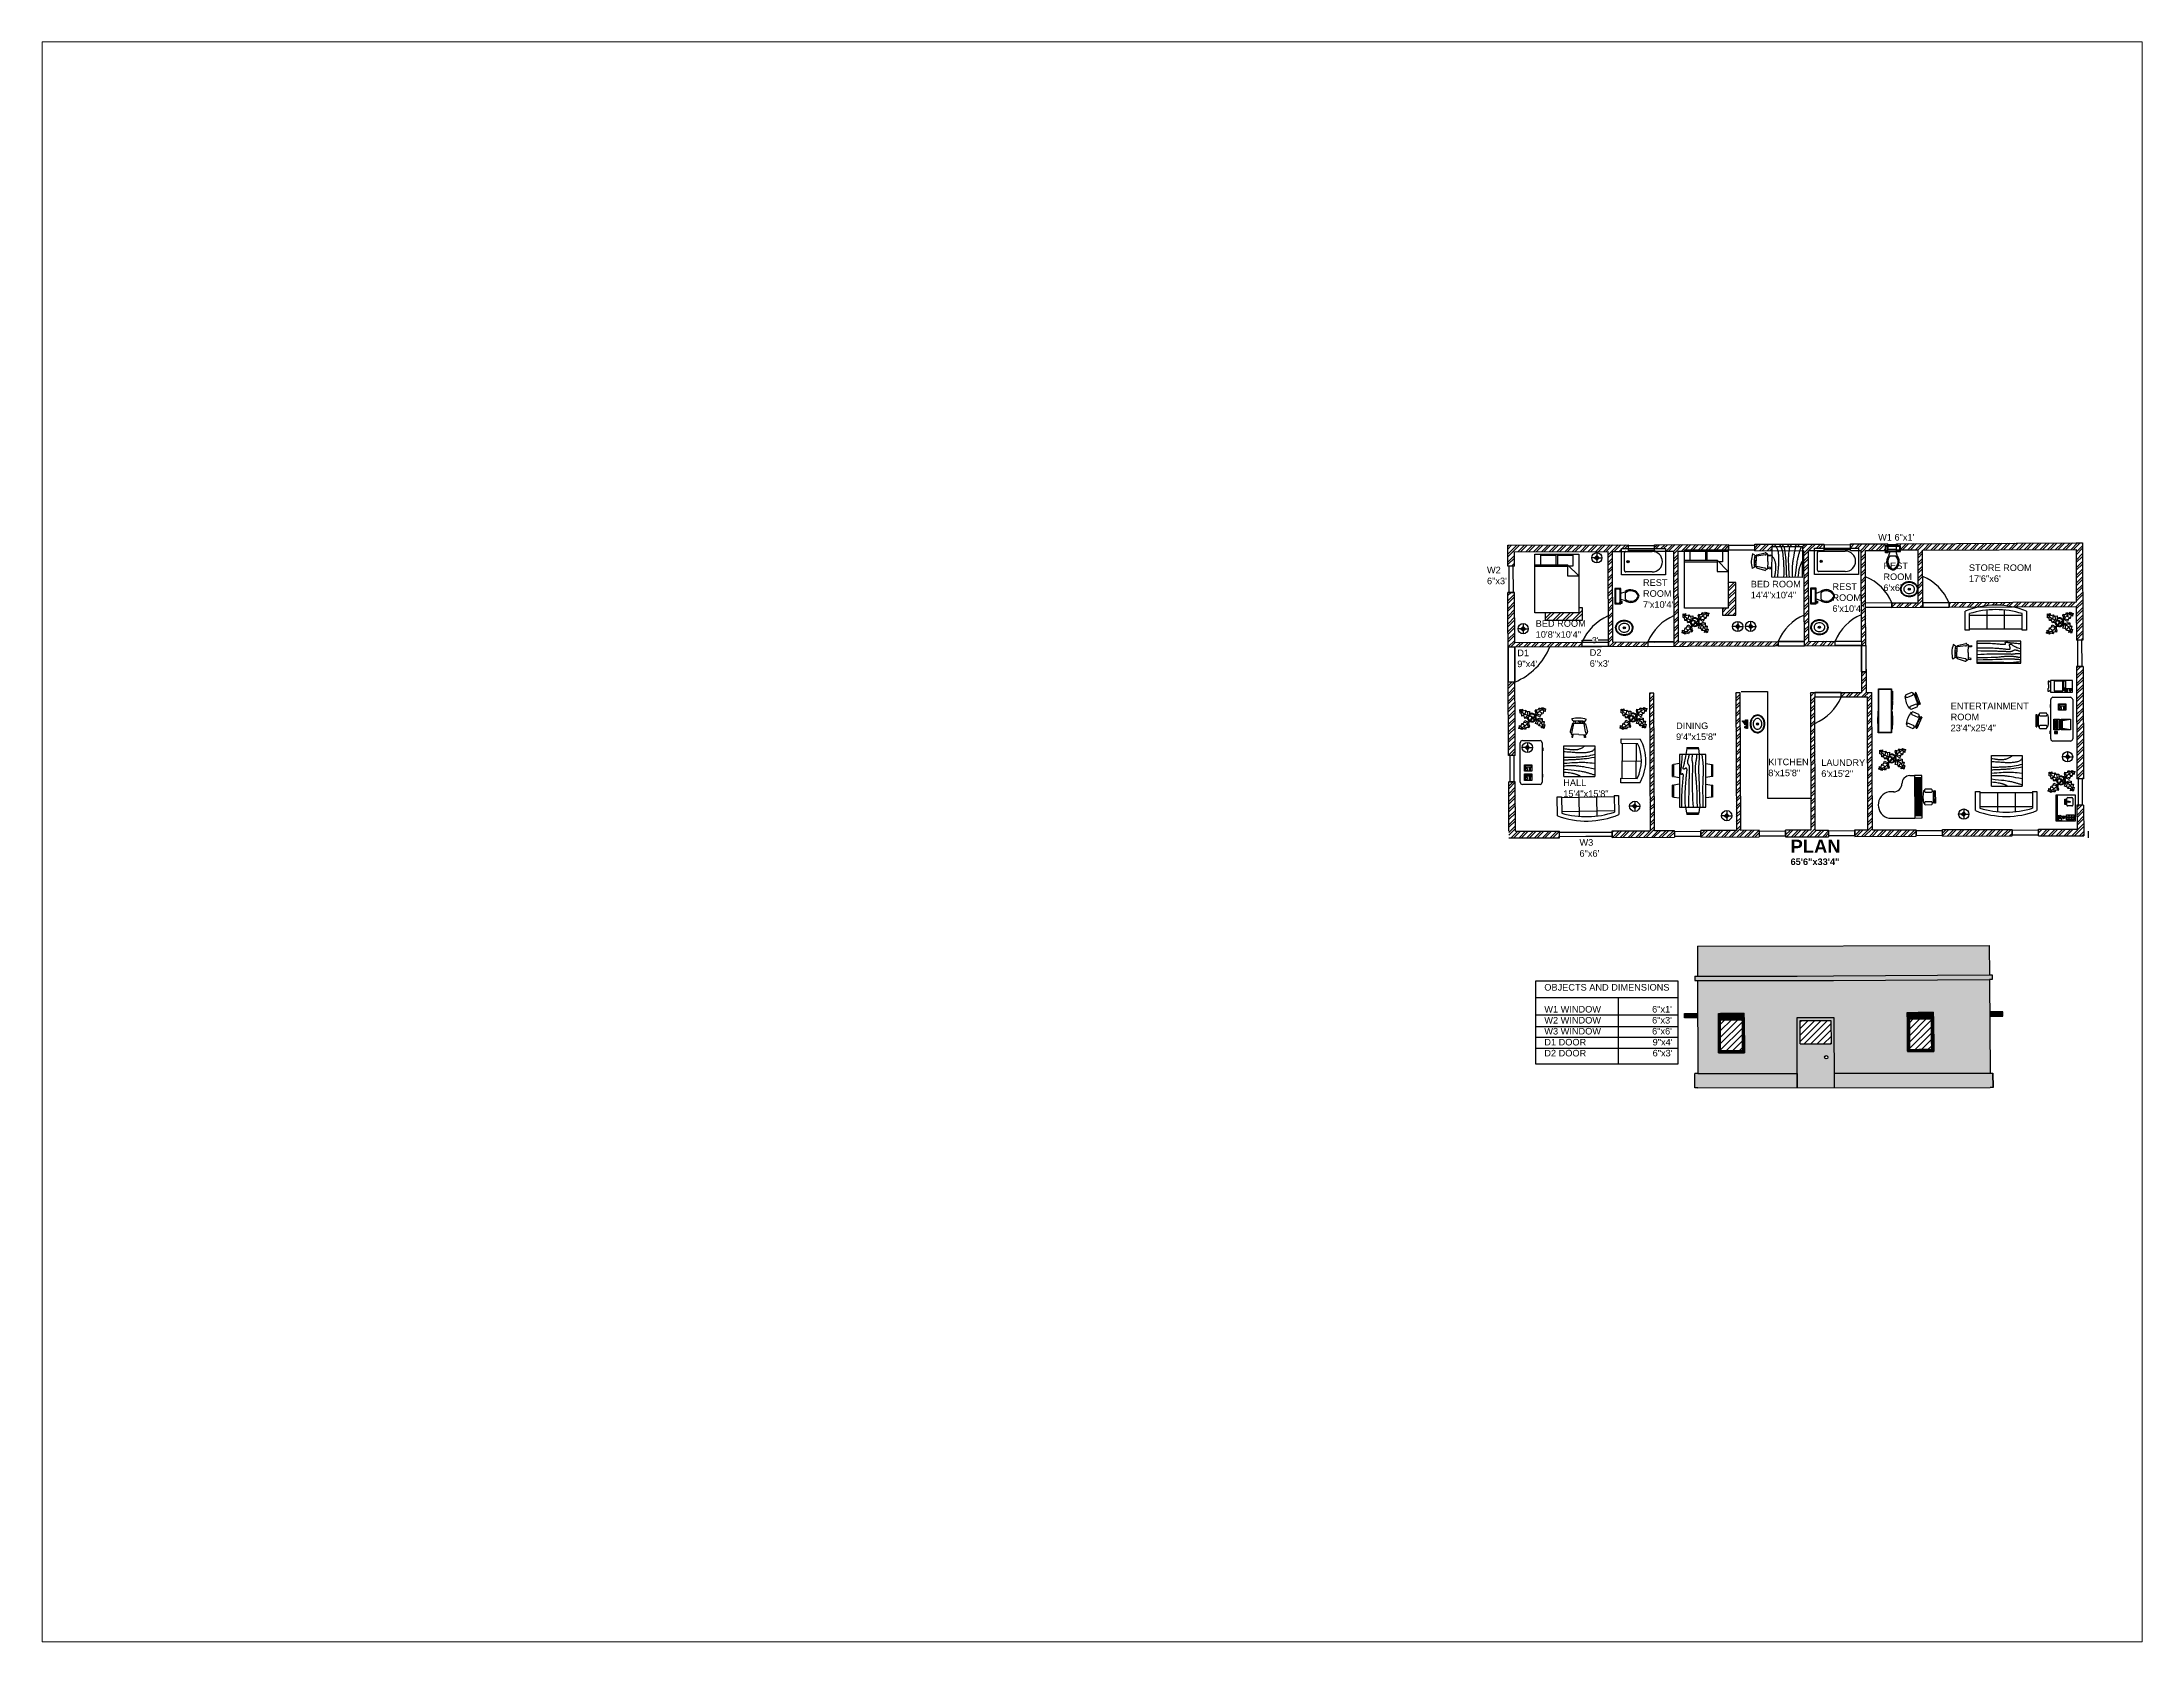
# Paper-space layout 'Layout2' of a CAD drawing. Header units: inches. Extents: x 1.05 to 9.45, y 0.8 to 7.2.
# The model-space entities are those that its viewports show. They can reach past a viewport. Long polylines and large blocks are cut down to what shows.
import ezdxf

# ---------------------------------------------------------------- set-up
doc = ezdxf.new("R2010")
doc.units = ezdxf.units.IN
doc.header["$MEASUREMENT"] = 0
for name, color, linetype in [('Doors', 30, 'Continuous'), ('Objects', 7, 'Continuous'), ('Trails', 3, 'Continuous'), ('Wall', 1, 'Continuous'), ('Windows', 5, 'Continuous')]:
    doc.layers.add(name, color=color, linetype=linetype)
doc.styles.get("Standard").update_dxf_attribs({"font": 'arial.ttf'})
doc.dimstyles.new('MyStyle', dxfattribs={"dimscale": 0, "dimtxt": 8.625, "dimasz": 0.18, "dimexe": 0.18, "dimexo": 0.0625, "dimgap": 0.09, "dimtad": 0, "dimtih": 1, "dimtoh": 1, "dimdec": 0, "dimzin": 0, "dimdsep": 46, "dimlunit": 4, "dimtxsty": 'Standard', "dimcen": 0.09, "dimadec": 0, "dimazin": 0, "dimtfac": 8, "dimtdec": 0, "dimtofl": 0, "dimtmove": 0, "dimatfit": 3, "dimfxl": 1, "dimtolj": 1, "dimtzin": 0, "dimarcsym": 0})
pattern_1 = [(45, (130.06222, 93.77617), (-0.0883883476, 0.0883883476), [])]
pattern_2 = [(45, (1040.77, 0), (-5.3033, 5.3033), []), (45, (1044.305, 0), (-5.3033, 5.3033), [])]

psp = doc.layouts.new('Layout2')

msp = doc.modelspace()

# ---------------------------------------------------------------- texts
at = {"layer": 'Objects', "attachment_point": 1}
for s, insert, char_height in [('W1 6"x1\'', (2603.3, 426.3), 9), ('W2\\P6"x3\'', (2068.4, 381.6), 9), ("REST\\PROOM\\P6'x6'", (2610.5, 387.3), 9), ('STORE ROOM\\P17\'6"x6\'', (2727.4, 384.7), 9), ('REST\\PROOM\\P7\'x10\'4"', (2281.7, 364.4), 9), ('BED ROOM\\P14\'4"x10\'4"', (2429.1, 362.3), 9), ('REST\\PROOM\\P6\'x10\'4"', (2540.8, 358.8), 9), ('BED ROOM\\P10\'8"x10\'4"', (2135, 308.4), 9), ('D1\\P9"x4\'', (2109.8, 268.2), 9), ('D2\\P6"x3\'', (2208.9, 268.7), 9), ('ENTERTAINMENT\\PROOM\\P23\'4"x25\'4"', (2702.4, 195.6), 9), ('DINING\\P9\'4"x15\'8"', (2327, 168.5), 9), ('KITCHEN\\P8\'x15\'8"', (2453.1, 119.1), 9), ('LAUNDRY\\P6\'x15\'2"', (2525.5, 118.2), 9), ('HALL\\P15\'4"x15\'8"', (2172.7, 90.7), 9), ('W3\\P6"x6\'', (2194.9, 9), 9), ('{\\fArial|b1|i0|c0|p34;PLAN}', (2483.5, 8.3), 18), ('{\\fArial|b1|i0|c0|p34;65\'6"x33\'4"}', (2483.5, -17.4), 9)]:
    msp.add_mtext(s, dxfattribs=dict(at, insert=insert, char_height=char_height))
at = {"layer": 'Objects', "insert": (2146.8, -189.1), "char_height": 9, "attachment_point": 1}
msp.add_mtext_dynamic_manual_height_columns('OBJECTS AND DIMENSIONS\\P\\PW1 WINDOW                    6"x1\'\\PW2 WINDOW                    6"x3\'\\PW3 WINDOW                    6"x6\'\\PD1 DOOR                          9"x4\'\\PD2 DOOR                          6"x3\'', width=634.617, gutter_width=45, heights=[0], dxfattribs=at)

# ---------------------------------------------------------------- blocks, each defined once
blk = doc.blocks.new('*D35')
at = {"layer": 'Defpoints', "color": 0, "transparency": 16777216}
for p in [(2198.4, 278.2), (2234.4, 281.1), (2234.4, 278.4)]:
    blk.add_point(p, dxfattribs=at)
at = {"layer": 'Objects', "color": 0, "lineweight": -2, "transparency": 16777216}
for p, q in [((2198.4, 278.3), (2198.4, 281.2)), ((2198.6, 281.1), (2212.3, 281.1)), ((2234.2, 281.1), (2220.4, 281.1)), ((2234.4, 278.4), (2234.4, 281.2))]:
    blk.add_line(p, q, dxfattribs=at)
at = {"layer": 'Objects', "color": 0, "transparency": 16777216}
for points in [[(2198.6, 281.1), (2198.6, 281), (2198.4, 281.1)], [(2234.2, 281.1), (2234.2, 281), (2234.4, 281.1)]]:
    blk.add_solid(points, dxfattribs=at)
at = {"layer": 'Objects', "color": 0, "transparency": 16777216, "insert": (2216.4, 281.1), "char_height": 8.62, "attachment_point": 5}
blk.add_mtext("\\A1;3'", dxfattribs=at)
blk = doc.blocks.new('Plant - Rubber or Philodendron')
at = {"linetype": 'Continuous'}
for p, q in [((-16.2005, 11.4774), (-13.9899, 8.1064)), ((-16.2005, 11.4774), (-14.8639, 10.7964)), ((-16.0159, 6.3329), (-16.2005, 11.4774)), ((-14.0069, 5.8704), (-16.0159, 6.3329)), ((-15.3434, 6.5514), (-13.9984, 6.9884)), ((-14.8639, 10.7964), (-12.6195, 11.8975)), ((-13.5868, 2.2894), (-14.0069, 5.8704)), ((-13.9899, 8.1064), (-9.5434, 4.7185)), ((-10.6784, 2.491), (-13.5868, 2.2894)), ((-13.3174, 8.325), (-13.0735, 11.0065)), ((-13.1329, 3.1804), (-10.6614, 4.727)), ((-12.6195, 11.8975), (-12.1909, 9.4345)), ((-12.1909, 9.4345), (-8.3829, 10.3)), ((-9.5858, -0.8715), (-10.6784, 2.491)), ((-9.5434, 4.7185), (-4.1917, 2.9888)), ((-9.1318, 0.0195), (-5.9793, 2.9025)), ((-8.8369, 9.409), (-9.0894, 5.6095)), ((-8.3829, 10.3), (-7.0549, 8.501)), ((-7.1228, -0.443), (-3.5248, 2.2131)), ((-7.0549, 8.501), (-3.0284, 8.6941)), ((-4.8529, 4.012), (-5.7184, 7.82)), ((-3.5248, 2.2131), (-3.3011, 2.4355)), ((-3.3011, 2.4355), (-0.5306, 1.7947)), ((-3.0284, 8.6941), (-3.0709, 3.1041)), ((-3.0709, 3.1041), (0.0797, 2.3163)), ((-0.5306, 1.7947), (-0.2255, -0.5527)), ((-0.5306, 1.7947), (-0.5306, 1.7947)), ((0.0797, 2.3163), (0.4866, -0.031)), ((0.4866, -0.031), (2.1141, 0.2298)), ((2.1141, 0.2298), (5.4346, 3.9146)), ((6.1032, 3.6844), (2.8262, -0.031)), ((4.6914, 8.8812), (5.3859, 11.2828)), ((4.6914, 8.8812), (5.5014, 4.4831)), ((5.3859, 11.2828), (8.8871, 10.7908)), ((5.4346, 3.9146), (5.5014, 4.4831)), ((5.9878, 10.4842), (7.1971, 6.3869)), ((11.1089, 1.1958), (6.1032, 3.6844)), ((10.3916, 8.7942), (6.2847, 4.4028)), ((7.7005, 4.8881), (11.5025, 3.9967)), ((8.8871, 10.7908), (9.9809, 13.4933)), ((9.9809, 13.4933), (13.3837, 12.301)), ((15.3859, 11.3055), (10.3916, 8.7942)), ((10.5828, 12.6946), (10.8893, 9.7953)), ((14.2977, 6.1031), (10.9934, 7.9956)), ((12.7005, 4.8994), (11.1089, 1.1958)), ((14.8995, 5.3044), (12.7005, 4.8994)), ((13.3837, 12.301), (14.68, 13.9039)), ((14.5816, 13.2037), (14.3848, 11.8033)), ((14.68, 13.9039), (19.3848, 11.8146)), ((15.7909, 9.1065), (14.8995, 5.3044)), ((15.2875, 10.6053), (17.5907, 9.2105)), ((19.3848, 11.8146), (15.3859, 11.3055)), ((18.1925, 8.4119), (15.7909, 9.1065)), ((19.3848, 11.8146), (18.1868, 10.9119)), ((18.1868, 10.9119), (18.1925, 8.4119)), ((-18.008, -14.1781), (-16.8101, -13.2754)), ((-18.008, -14.1781), (-14.0091, -13.669)), ((-13.3032, -16.2674), (-18.008, -14.1781)), ((-16.8157, -10.7754), (-14.4141, -11.4699)), ((-16.8101, -13.2754), (-16.8157, -10.7754)), ((-13.9107, -12.9688), (-16.2139, -11.574)), ((-14.4141, -11.4699), (-13.5228, -7.6679)), ((-14.0091, -13.669), (-9.0148, -11.1577)), ((-13.5228, -7.6679), (-11.3237, -7.2629)), ((-12.0069, -14.6645), (-13.3032, -16.2674)), ((-13.2048, -15.5672), (-13.008, -14.1668)), ((-12.921, -8.4665), (-9.6166, -10.359)), ((-8.6042, -15.8568), (-12.0069, -14.6645)), ((-11.3237, -7.2629), (-9.7321, -3.5593)), ((-6.3237, -7.2516), (-10.1257, -6.3602)), ((-9.7321, -3.5593), (-4.7264, -6.0479)), ((-7.1228, -0.443), (-9.5858, -0.8715)), ((-9.206, -15.0581), (-9.5126, -12.1588)), ((-9.0148, -11.1577), (-4.9047, -6.8122)), ((-7.5103, -13.1543), (-8.6042, -15.8568)), ((-4.0092, -13.6463), (-7.5103, -13.1543)), ((-4.611, -12.8477), (-5.8203, -8.7504)), ((-2.019, -3.6148), (-4.7264, -6.0479)), ((-4.1246, -6.8466), (-4.0579, -6.2781)), ((-3.3146, -11.2447), (-4.1246, -6.8466)), ((-4.0579, -6.2781), (-0.9375, -3.1608)), ((-3.3146, -11.2447), (-4.0092, -13.6463)), ((-2.019, -3.6148), (-0.2255, -0.5527)), ((-0.9375, -3.1608), (0.5883, -0.8135)), ((0.5883, -0.8135), (2.2447, -2.0916)), ((2.8262, -0.031), (1.3003, -0.5527)), ((1.3003, -0.5527), (2.4193, -1.4655)), ((2.2447, -2.0916), (6.7108, -2.6626)), ((2.4193, -1.4655), (6.895, -2.1175)), ((4.943, -7.9659), (6.7108, -2.6626)), ((8.8321, -9.0266), (4.943, -7.9659)), ((11.6605, -0.5413), (6.895, -2.1175)), ((12.3677, -6.1981), (7.219, -2.6772)), ((8.125, -4.0768), (7.7715, -7.9659)), ((8.3544, -2.7453), (13.1973, -2.1704)), ((9.5392, -11.1479), (8.8321, -9.0266)), ((13.4283, -11.5015), (9.5392, -11.1479)), ((10.2463, -10.4408), (11.6605, -6.9053)), ((11.6605, -0.5413), (14.1354, -0.8948)), ((15.5496, -10.7943), (12.3677, -6.1981)), ((13.0748, -13.9763), (13.4283, -11.5015)), ((15.5496, -13.6228), (13.0748, -13.9763)), ((16.2567, -5.8446), (13.4283, -6.5517)), ((14.8425, -10.7943), (13.7819, -13.2692)), ((14.1354, -0.8948), (14.1354, -4.4304)), ((14.1354, -4.4304), (16.9638, -5.1375)), ((16.6103, -14.6834), (15.5496, -10.7943)), ((16.6103, -14.6834), (15.5496, -13.6228)), ((17.3174, -9.7337), (15.9032, -9.7337)), ((16.9638, -5.1375), (16.2567, -8.673)), ((16.2567, -8.673), (18.0245, -9.7337)), ((18.0245, -9.7337), (16.6103, -14.6834))]:
    blk.add_line(p, q, dxfattribs=at)
for centre, radius, start, end in [((0.0308, 0.1664), 6, 178.6147, 235.1169), ((0.0308, 0.1664), 5, 168.1647, 238.6725), ((0, 0), 6.1275, 34.37569, 120.1028), ((-0.0601, -0.2075), 5.2461, 33.82192, 124.9414), ((-0.2664, 0.1682), 5.2775, 338.4094, 20.03007), ((-0.098, 0.1364), 6.1288, 341.2017, 26.09184), ((-0.0234, 0.3825), 6.1492, 242.5812, 331.2714), ((-0.1102, 0.4886), 5.2883, 247.3711, 327.472)]:
    blk.add_arc(centre, radius, start, end, dxfattribs=at)
blk = doc.blocks.new('Sofa - Roundback 7 ft.')
at = {"linetype": 'Continuous'}
for p, q in [((-36.000027, -34), (-36.000027, -11.4696)), ((-35.999844, -13.3819), (35.9998, -13.3819)), ((-12.00002, -32.4421), (-12.00003, -6.5971)), ((11.99997, -32.4421), (11.99998, -6.5971)), ((35.99998, -34), (35.99998, -11.4696)), ((-36.000027, -32.4421), (35.99998, -32.4421))]:
    blk.add_line(p, q, dxfattribs=at)
for points in [[(-36.000027, -34), (-42.000027, -34), (-42.000027, -8)], [(41.99998, -8), (41.99998, -34), (35.99998, -34)]]:
    blk.add_lwpolyline(points, dxfattribs=at)
for centre, radius, start, end in [((0, -114.25), 114.25, 68.43141, 111.5686), ((-0.00001, -127.1968), 121.1968, 72.72033, 107.2797)]:
    blk.add_arc(centre, radius, start, end, dxfattribs=at)
blk = doc.blocks.new('Sofa - Roundback Loveseat 5 ft.')
at = {"linetype": 'Continuous'}
for p, q in [((-24, -33.99998), (-24, -11.46958)), ((-23.9998, -13.38178), (23.99986, -13.38178)), ((0, -32.44198), (0, -5.99998)), ((24.00004, -33.99998), (24.00004, -11.46958)), ((-24, -32.44198), (24.00004, -32.44198))]:
    blk.add_line(p, q, dxfattribs=at)
for points in [[(-24, -33.99998), (-30, -33.99998), (-30, -7.99998)], [(30.00004, -7.99998), (30.00004, -33.99998), (24.00004, -33.99998)]]:
    blk.add_lwpolyline(points, dxfattribs=at)
for centre, radius, start, end in [((0, -60.24998), 60.24998, 60.13715, 119.8628), ((0, -61.38438), 55.38444, 64.32083, 115.6792)]:
    blk.add_arc(centre, radius, start, end, dxfattribs=at)
blk = doc.blocks.new('Table - Square Woodgrain 42 x 42 in.')
at = {"linetype": 'Continuous'}
blk.add_line((0, -42), (42, -42), dxfattribs=at)
for points in [[(0, -4), (1.704, -4.2172), (3.2358, -4.4188), (4.615, -4.604), (5.8615, -4.7721), (6.9951, -4.9224), (8.0357, -5.0541), (9.0031, -5.1667), (9.9171, -5.2594), (10.7951, -5.3316), (11.6445, -5.3836), (12.4702, -5.4157), (13.277, -5.4283), (14.0698, -5.4217), (14.8535, -5.3964), (15.6331, -5.3526), (16.4133, -5.2908), (17.1986, -5.2103), (17.9913, -5.1062), (18.793, -4.9727), (19.6056, -4.8038), (20.4307, -4.5937), (21.2701, -4.3365), (22.1256, -4.0262), (22.9989, -3.6571), (23.888, -3.2272), (24.7756, -2.7516), (25.6408, -2.2491), (26.4624, -1.7387), (27.2195, -1.2395), (27.891, -0.7703), (28.456, -0.3501), (28.8934, 0.002)], [(0, -42), (0, 0), (42, 0), (42, -42)], [(0, -8), (1.8203, -8.1001), (3.6741, -8.2149), (5.5411, -8.3408), (7.4011, -8.4741), (9.2339, -8.6112), (11.0193, -8.7484), (12.7371, -8.8821), (14.3671, -9.0086), (15.8954, -9.1246), (17.3337, -9.2278), (18.6997, -9.3159), (20.0116, -9.387), (21.2871, -9.4389), (22.5442, -9.4696), (23.8008, -9.477), (25.0749, -9.459), (26.3791, -9.4137), (27.7049, -9.3403), (29.0383, -9.2382), (30.3655, -9.1068), (31.6728, -8.9455), (32.9461, -8.7535), (34.1717, -8.5304), (35.3358, -8.2756), (36.4268, -7.9863), (37.443, -7.6521), (38.3849, -7.2603), (39.253, -6.7986), (40.048, -6.2542), (40.7705, -5.6147), (41.421, -4.8674), (42, -4)], [(42, -12), (39.1784, -12.8621), (36.4519, -13.5654), (33.8246, -14.1294), (31.3004, -14.5731), (28.8832, -14.9161), (26.577, -15.1775), (24.3858, -15.3768), (22.3136, -15.5332), (20.3622, -15.6632), (18.5254, -15.7718), (16.7947, -15.8612), (15.1618, -15.9338), (13.6183, -15.9916), (12.1558, -16.0369), (10.7659, -16.0718), (9.4403, -16.0987), (8.1703, -16.1191), (6.9461, -16.1325), (5.7577, -16.1377), (4.595, -16.1335), (3.4479, -16.1188), (2.3064, -16.0924), (1.1604, -16.0532), (0, -16)], [(42, -16), (37.6529, -16.7365), (33.8802, -17.329), (30.6179, -17.7961), (27.8015, -18.1561), (25.3668, -18.4275), (23.2497, -18.6288), (21.3859, -18.7785), (19.7111, -18.8949), (18.1693, -18.9939), (16.7375, -19.0795), (15.401, -19.1534), (14.1449, -19.217), (12.9544, -19.2717), (11.8148, -19.3191), (10.7113, -19.3606), (9.6291, -19.3976), (8.5534, -19.4323), (7.47, -19.4689), (6.3643, -19.5122), (5.222, -19.5672), (4.0288, -19.6386), (2.7703, -19.7313), (1.4321, -19.8501), (0, -20)], [(0, -24), (3.9243, -23.6805), (7.4766, -23.4138), (10.6891, -23.1954), (13.5943, -23.0205), (16.2247, -22.8847), (18.6125, -22.7832), (20.7903, -22.7116), (22.7903, -22.6651), (24.6563, -22.642), (26.4764, -22.6507), (28.35, -22.7024), (30.3766, -22.8084), (32.6555, -22.98), (35.2861, -23.2283), (38.3678, -23.5645), (42, -24)], [(42, -32), (37.392, -31.017), (33.4585, -30.2231), (30.1291, -29.5949), (27.3334, -29.109), (25.0009, -28.742), (23.0612, -28.4707), (21.4439, -28.2716), (20.0786, -28.1215), (18.8998, -28.0002), (17.8609, -27.9014), (16.9206, -27.8219), (16.0371, -27.7588), (15.1691, -27.709), (14.2748, -27.6693), (13.3128, -27.6368), (12.2415, -27.6083), (11.0295, -27.5824), (9.6867, -27.5643), (8.233, -27.5608), (6.6884, -27.5787), (5.0728, -27.6248), (3.4062, -27.7058), (1.7086, -27.8286), (0, -28)], [(0, -32), (5.4026, -32.5358), (9.9494, -33.019), (13.7424, -33.4553), (16.8834, -33.8505), (19.4743, -34.2106), (21.6171, -34.5413), (23.4136, -34.8486), (24.9657, -35.1382), (26.3614, -35.4156), (27.6332, -35.6841), (28.7995, -35.9467), (29.8788, -36.2064), (30.8897, -36.4661), (31.8507, -36.7288), (32.7802, -36.9973), (33.6968, -37.2747), (34.6175, -37.5635), (35.5531, -37.8651), (36.5128, -38.1805), (37.506, -38.5108), (38.5421, -38.8568), (39.6302, -39.2197), (40.7797, -39.6004), (42, -40)], [(0, -36), (3.0098, -36.2857), (5.5354, -36.5643), (7.6368, -36.8359), (9.374, -37.1009), (10.807, -37.3597), (11.9957, -37.6126), (13.0002, -37.8599), (13.8804, -38.102), (14.6874, -38.3393), (15.4365, -38.5729), (16.1338, -38.8041), (16.7858, -39.0341), (17.3987, -39.264), (17.9787, -39.4952), (18.5322, -39.7288), (19.0655, -39.9662), (19.5832, -40.2081), (20.0842, -40.4544), (20.5657, -40.7046), (21.0249, -40.9581), (21.459, -41.2144), (21.8653, -41.4731), (22.2409, -41.7335), (22.5831, -41.9951)]]:
    blk.add_lwpolyline(points, dxfattribs=at)
blk = doc.blocks.new('Lamp - Table')
at = {"linetype": 'Continuous'}
for p, q in [((-1, 0), (-7, 0)), ((0, 3), (-3, 0)), ((-3, 0), (0, -3)), ((0, 7), (0, 1)), ((3, 0), (0, 3)), ((0, -3), (3, 0)), ((1, 0), (7, 0)), ((0, -1), (0, -7))]:
    blk.add_line(p, q, dxfattribs=at)
for radius in [7, 1]:
    blk.add_circle((0, 0), radius, dxfattribs=at)
blk = doc.blocks.new('Phone - Desk')
at = {"linetype": 'Continuous'}
for p, q in [((-4.5, -5), (-4.5, 5)), ((-4.5, 5), (4.5, 5)), ((-4, 4.5), (-4, 2)), ((-4, 2), (-3.25, 2)), ((-3.75, 4.5), (-3.75, 2.25)), ((-1.25, 4.5), (-3.75, 4.5)), ((-3.75, 2.25), (-3.25, 2.25)), ((-3.25, 4), (-3.25, -4)), ((-3.25, 4), (-1.75, 4)), ((-1.75, -4), (-1.75, 4)), ((-1.75, 2.25), (-1.25, 2.25)), ((-1.75, 2), (-1, 2)), ((-1.25, 2.25), (-1.25, 4.5)), ((-1, 2), (-1, 4.5)), ((4, 3.5), (-0.5, 3.5)), ((-0.5, 3.5), (-0.5, 1.5)), ((-0.5, 2.5), (4, 2.5)), ((-0.5, 1.5), (4, 1.5)), ((4, 1.5), (4, 3.5)), ((4.5, 5), (4.5, -5)), ((4.5, -5), (-4.5, -5)), ((-3.75, -2.25), (-3.25, -2.25)), ((-3.75, -4.5), (-3.75, -2.25)), ((-1.25, -4.5), (-3.75, -4.5)), ((-3.25, -4), (-1.75, -4)), ((-1.75, -2.25), (-1.25, -2.25)), ((-1.25, -2.25), (-1.25, -4.5)), ((2.75, -1), (0.75, -1)), ((0.75, -1), (0.75, -4)), ((0.75, -4), (2.75, -4)), ((2.75, -4), (2.75, -1))]:
    blk.add_line(p, q, dxfattribs=at)
blk = doc.blocks.new('Desk - 30 x 60 in.')
at = {"linetype": 'Continuous'}
for p, q in [((-26.999995, 0), (26.999995, 0)), ((-29.999995, -27), (-29.999995, -3)), ((29.999995, -3), (29.999995, -27)), ((26.999995, -30), (-26.999995, -30)), ((-20.000005, -30), (-20.000005, -31)), ((-20.000005, -31), (-16.000005, -31)), ((-16.000005, -31), (-16.000005, -30)), ((15.999995, -31), (15.999995, -30)), ((19.999995, -31), (15.999995, -31)), ((19.999995, -30), (19.999995, -31))]:
    blk.add_line(p, q, dxfattribs=at)
for centre, start, end in [((-26.499995, -3.5), 98.1301, 171.8699), ((26.499995, -3.5), 8.130102, 81.8699), ((-26.499995, -26.5), 188.1301, 261.8699), ((26.499995, -26.5), 278.1301, 351.8699)]:
    blk.add_arc(centre, 3.535534, start, end, dxfattribs=at)
blk = doc.blocks.new('Bed - Queen')
at = {"linetype": 'Continuous'}
for p, q in [((0, -80.00003), (0, 0)), ((0, 0), (59.99999, 0)), ((59.99999, 0), (59.99999, -80.00003)), ((0, -14.4), (44.8, -14.4)), ((44.8, -16.8), (0, -16.8)), ((7.99999, -1.2), (28.79998, -1.2)), ((7.99999, -14.4), (7.99999, -1.2)), ((28.79998, -1.2), (28.79998, -14.4)), ((31.19999, -1.2), (51.99999, -1.2)), ((31.19999, -14.4), (31.19999, -1.2)), ((59.99999, -29.6), (44.8, -14.4)), ((44.8, -14.4), (44.8, -29.6)), ((51.99999, -16.4), (46.79936, -16.4)), ((51.99999, -1.2), (51.99999, -16.4)), ((44.8, -29.6), (59.99999, -29.6)), ((59.99999, -80.00003), (0, -80.00003))]:
    blk.add_line(p, q, dxfattribs=at)
blk = doc.blocks.new('Piano - Baby Grand')
at = {"linetype": 'Continuous'}
for p, q in [((-29, 8.250005), (-29, -27.249995)), ((7, 1.250005), (7, 8.250005)), ((-29, -27.249995), (-29, -37.249995)), ((29, -27.249995), (-29, -27.249995)), ((-26, -36.249995), (-26, -28.249995)), ((-26, -28.249995), (26, -28.249995)), ((-25.25, -33.249995), (-25.25, -28.249995)), ((-24.75, -28.249995), (-24.75, -33.249995)), ((-24.25, -33.249995), (-24.25, -28.249995)), ((-23.75, -28.249995), (-23.75, -33.249995)), ((-23, -36.249995), (-23, -28.249995)), ((-22.25, -33.249995), (-22.25, -28.249995)), ((-21.75, -28.249995), (-21.75, -33.249995)), ((-21.25, -33.249995), (-21.25, -28.249995)), ((-20.75, -28.249995), (-20.75, -33.249995)), ((-20.25, -33.249995), (-20.25, -28.249995)), ((-19.75, -28.249995), (-19.75, -33.249995)), ((-19, -36.249995), (-19, -28.249995)), ((-18.25, -33.249995), (-18.25, -28.249995)), ((-17.75, -28.249995), (-17.75, -33.249995)), ((-17.25, -33.249995), (-17.25, -28.249995)), ((-16.75, -28.249995), (-16.75, -33.249995)), ((-16, -36.249995), (-16, -28.249995)), ((-15.25, -33.249995), (-15.25, -28.249995)), ((-14.75, -28.249995), (-14.75, -33.249995)), ((-14.25, -33.249995), (-14.25, -28.249995)), ((-13.75, -28.249995), (-13.75, -33.249995)), ((-13.25, -33.249995), (-13.25, -28.249995)), ((-12.75, -28.249995), (-12.75, -33.249995)), ((-12, -36.249995), (-12, -28.249995)), ((-11.25, -33.249995), (-11.25, -28.249995)), ((-10.75, -28.249995), (-10.75, -33.249995)), ((-10.25, -33.249995), (-10.25, -28.249995)), ((-9.75, -28.249995), (-9.75, -33.249995)), ((-9, -36.249995), (-9, -28.249995)), ((-8.25, -33.249995), (-8.25, -28.249995)), ((-7.75, -28.249995), (-7.75, -33.249995)), ((-7.25, -33.249995), (-7.25, -28.249995)), ((-6.75, -28.249995), (-6.75, -33.249995)), ((-6.25, -33.249995), (-6.25, -28.249995)), ((-5.75, -28.249995), (-5.75, -33.249995)), ((-5, -36.249995), (-5, -28.249995)), ((-4.25, -33.249995), (-4.25, -28.249995)), ((-3.75, -28.249995), (-3.75, -33.249995)), ((-3.25, -33.249995), (-3.25, -28.249995)), ((-2.75, -28.249995), (-2.75, -33.249995)), ((-2, -36.249995), (-2, -28.249995)), ((-1.25, -33.249995), (-1.25, -28.249995)), ((-0.75, -28.249995), (-0.75, -33.249995)), ((-0.25, -33.249995), (-0.25, -28.249995)), ((0.25, -28.249995), (0.25, -33.249995)), ((0.75, -33.249995), (0.75, -28.249995)), ((1.25, -28.249995), (1.25, -33.249995)), ((2, -36.249995), (2, -28.249995)), ((2.75, -33.249995), (2.75, -28.249995)), ((3.25, -28.249995), (3.25, -33.249995)), ((3.75, -33.249995), (3.75, -28.249995)), ((4.25, -28.249995), (4.25, -33.249995)), ((5, -36.249995), (5, -28.249995)), ((5.75, -33.249995), (5.75, -28.249995)), ((6.25, -28.249995), (6.25, -33.249995)), ((6.75, -33.249995), (6.75, -28.249995)), ((7.25, -28.249995), (7.25, -33.249995)), ((7.75, -33.249995), (7.75, -28.249995)), ((8.25, -28.249995), (8.25, -33.249995)), ((9, -36.249995), (9, -28.249995)), ((9.75, -33.249995), (9.75, -28.249995)), ((10.25, -28.249995), (10.25, -33.249995)), ((10.75, -33.249995), (10.75, -28.249995)), ((11.25, -28.249995), (11.25, -33.249995)), ((12, -36.249995), (12, -28.249995)), ((12.75, -33.249995), (12.75, -28.249995)), ((13.25, -28.249995), (13.25, -33.249995)), ((13.75, -33.249995), (13.75, -28.249995)), ((14.25, -28.249995), (14.25, -33.249995)), ((14.75, -33.249995), (14.75, -28.249995)), ((15.25, -28.249995), (15.25, -33.249995)), ((16, -36.249995), (16, -28.249995)), ((16.75, -33.249995), (16.75, -28.249995)), ((17.25, -28.249995), (17.25, -33.249995)), ((17.75, -33.249995), (17.75, -28.249995)), ((18.25, -28.249995), (18.25, -33.249995)), ((19, -36.249995), (19, -28.249995)), ((19.75, -33.249995), (19.75, -28.249995)), ((20.25, -28.249995), (20.25, -33.249995)), ((20.75, -33.249995), (20.75, -28.249995)), ((21.25, -28.249995), (21.25, -33.249995)), ((21.75, -33.249995), (21.75, -28.249995)), ((22.25, -28.249995), (22.25, -33.249995)), ((23, -36.249995), (23, -28.249995)), ((23.75, -33.249995), (23.75, -28.249995)), ((24.25, -28.249995), (24.25, -33.249995)), ((24.75, -33.249995), (24.75, -28.249995)), ((25.25, -28.249995), (25.25, -33.249995)), ((26, -36.249995), (26, -28.249995)), ((29, -20.749995), (29, -27.249995)), ((29, -37.249995), (29, -27.249995)), ((-29, -37.249995), (29, -37.249995)), ((-26, -36.249995), (-25, -36.249995)), ((-25, -33.249995), (-25.25, -33.249995)), ((-24.75, -33.249995), (-25, -33.249995)), ((-25, -36.249995), (-25, -33.249995)), ((-25, -36.249995), (-24, -36.249995)), ((-24, -33.249995), (-24.25, -33.249995)), ((-23.75, -33.249995), (-24, -33.249995)), ((-24, -36.249995), (-24, -33.249995)), ((-24, -36.249995), (-23, -36.249995)), ((-23, -36.249995), (-22, -36.249995)), ((-22, -33.249995), (-22.25, -33.249995)), ((-21.75, -33.249995), (-22, -33.249995)), ((-22, -36.249995), (-22, -33.249995)), ((-22, -36.249995), (-21, -36.249995)), ((-21, -33.249995), (-21.25, -33.249995)), ((-20.75, -33.249995), (-21, -33.249995)), ((-21, -36.249995), (-21, -33.249995)), ((-21, -36.249995), (-20, -36.249995)), ((-20, -33.249995), (-20.25, -33.249995)), ((-19.75, -33.249995), (-20, -33.249995)), ((-20, -36.249995), (-20, -33.249995)), ((-20, -36.249995), (-19, -36.249995)), ((-19, -36.249995), (-18, -36.249995)), ((-18, -33.249995), (-18.25, -33.249995)), ((-17.75, -33.249995), (-18, -33.249995)), ((-18, -36.249995), (-18, -33.249995)), ((-18, -36.249995), (-17, -36.249995)), ((-17, -33.249995), (-17.25, -33.249995)), ((-16.75, -33.249995), (-17, -33.249995)), ((-17, -36.249995), (-17, -33.249995)), ((-17, -36.249995), (-16, -36.249995)), ((-16, -36.249995), (-15, -36.249995)), ((-15, -33.249995), (-15.25, -33.249995)), ((-14.75, -33.249995), (-15, -33.249995)), ((-15, -36.249995), (-15, -33.249995)), ((-15, -36.249995), (-14, -36.249995)), ((-14, -33.249995), (-14.25, -33.249995)), ((-13.75, -33.249995), (-14, -33.249995)), ((-14, -36.249995), (-14, -33.249995)), ((-14, -36.249995), (-13, -36.249995)), ((-13, -33.249995), (-13.25, -33.249995)), ((-12.75, -33.249995), (-13, -33.249995)), ((-13, -36.249995), (-13, -33.249995)), ((-13, -36.249995), (-12, -36.249995)), ((-12, -36.249995), (-11, -36.249995)), ((-11, -33.249995), (-11.25, -33.249995)), ((-10.75, -33.249995), (-11, -33.249995)), ((-11, -36.249995), (-11, -33.249995)), ((-11, -36.249995), (-10, -36.249995)), ((-10, -33.249995), (-10.25, -33.249995)), ((-9.75, -33.249995), (-10, -33.249995)), ((-10, -36.249995), (-10, -33.249995)), ((-10, -36.249995), (-9, -36.249995)), ((-9, -36.249995), (-8, -36.249995)), ((-8, -33.249995), (-8.25, -33.249995)), ((-7.75, -33.249995), (-8, -33.249995)), ((-8, -36.249995), (-8, -33.249995)), ((-8, -36.249995), (-7, -36.249995)), ((-7, -33.249995), (-7.25, -33.249995)), ((-6.75, -33.249995), (-7, -33.249995)), ((-7, -36.249995), (-7, -33.249995)), ((-7, -36.249995), (-6, -36.249995)), ((-6, -33.249995), (-6.25, -33.249995)), ((-5.75, -33.249995), (-6, -33.249995)), ((-6, -36.249995), (-6, -33.249995)), ((-6, -36.249995), (-5, -36.249995)), ((-5, -36.249995), (-4, -36.249995)), ((-4, -33.249995), (-4.25, -33.249995)), ((-3.75, -33.249995), (-4, -33.249995)), ((-4, -36.249995), (-4, -33.249995)), ((-4, -36.249995), (-3, -36.249995)), ((-3, -33.249995), (-3.25, -33.249995)), ((-2.75, -33.249995), (-3, -33.249995)), ((-3, -36.249995), (-3, -33.249995)), ((-3, -36.249995), (-2, -36.249995)), ((-2, -36.249995), (-1, -36.249995)), ((-1, -33.249995), (-1.25, -33.249995)), ((-0.75, -33.249995), (-1, -33.249995)), ((-1, -36.249995), (-1, -33.249995)), ((-1, -36.249995), (0, -36.249995)), ((0, -33.249995), (-0.25, -33.249995)), ((0.25, -33.249995), (0, -33.249995)), ((0, -36.249995), (0, -33.249995)), ((0, -36.249995), (1, -36.249995)), ((1, -33.249995), (0.75, -33.249995)), ((1.25, -33.249995), (1, -33.249995)), ((1, -36.249995), (1, -33.249995)), ((1, -36.249995), (2, -36.249995)), ((2, -36.249995), (3, -36.249995)), ((3, -33.249995), (2.75, -33.249995)), ((3.25, -33.249995), (3, -33.249995)), ((3, -36.249995), (3, -33.249995)), ((3, -36.249995), (4, -36.249995)), ((4, -33.249995), (3.75, -33.249995)), ((4.25, -33.249995), (4, -33.249995)), ((4, -36.249995), (4, -33.249995)), ((4, -36.249995), (5, -36.249995)), ((5, -36.249995), (6, -36.249995)), ((6, -33.249995), (5.75, -33.249995)), ((6.25, -33.249995), (6, -33.249995)), ((6, -36.249995), (6, -33.249995)), ((6, -36.249995), (7, -36.249995)), ((7, -33.249995), (6.75, -33.249995)), ((7.25, -33.249995), (7, -33.249995)), ((7, -36.249995), (7, -33.249995)), ((7, -36.249995), (8, -36.249995)), ((8, -33.249995), (7.75, -33.249995)), ((8.25, -33.249995), (8, -33.249995)), ((8, -36.249995), (8, -33.249995)), ((8, -36.249995), (9, -36.249995)), ((9, -36.249995), (10, -36.249995)), ((10, -33.249995), (9.75, -33.249995)), ((10.25, -33.249995), (10, -33.249995)), ((10, -36.249995), (10, -33.249995)), ((10, -36.249995), (11, -36.249995)), ((11, -33.249995), (10.75, -33.249995)), ((11.25, -33.249995), (11, -33.249995)), ((11, -36.249995), (11, -33.249995)), ((11, -36.249995), (12, -36.249995)), ((12, -36.249995), (13, -36.249995)), ((13, -33.249995), (12.75, -33.249995)), ((13.25, -33.249995), (13, -33.249995)), ((13, -36.249995), (13, -33.249995)), ((13, -36.249995), (14, -36.249995)), ((14, -33.249995), (13.75, -33.249995)), ((14.25, -33.249995), (14, -33.249995)), ((14, -36.249995), (14, -33.249995)), ((14, -36.249995), (15, -36.249995)), ((15, -33.249995), (14.75, -33.249995)), ((15.25, -33.249995), (15, -33.249995)), ((15, -36.249995), (15, -33.249995)), ((15, -36.249995), (16, -36.249995)), ((16, -36.249995), (17, -36.249995)), ((17, -33.249995), (16.75, -33.249995)), ((17.25, -33.249995), (17, -33.249995)), ((17, -36.249995), (17, -33.249995)), ((17, -36.249995), (18, -36.249995)), ((18, -33.249995), (17.75, -33.249995)), ((18.25, -33.249995), (18, -33.249995)), ((18, -36.249995), (18, -33.249995)), ((18, -36.249995), (19, -36.249995)), ((19, -36.249995), (20, -36.249995)), ((20, -33.249995), (19.75, -33.249995)), ((20.25, -33.249995), (20, -33.249995)), ((20, -36.249995), (20, -33.249995)), ((20, -36.249995), (21, -36.249995)), ((21, -33.249995), (20.75, -33.249995)), ((21.25, -33.249995), (21, -33.249995)), ((21, -36.249995), (21, -33.249995)), ((21, -36.249995), (22, -36.249995)), ((22, -33.249995), (21.75, -33.249995)), ((22.25, -33.249995), (22, -33.249995)), ((22, -36.249995), (22, -33.249995)), ((22, -36.249995), (23, -36.249995)), ((23, -36.249995), (24, -36.249995)), ((24, -33.249995), (23.75, -33.249995)), ((24.25, -33.249995), (24, -33.249995)), ((24, -36.249995), (24, -33.249995)), ((24, -36.249995), (25, -36.249995)), ((25, -33.249995), (24.75, -33.249995)), ((25.25, -33.249995), (25, -33.249995)), ((25, -36.249995), (25, -33.249995)), ((25, -36.249995), (26, -36.249995))]:
    blk.add_line(p, q, dxfattribs=at)
for centre, radius, start, end in [((-11, 4.327585), 18.42241, 12.29325, 167.7067), ((18, 1.250005), 11, 177.3974, 270), ((18, -20.749995), 11, 0, 90)]:
    blk.add_arc(centre, radius, start, end, dxfattribs=at)
blk = doc.blocks.new('Chair - Desk')
at = {"linetype": 'Continuous'}
for p, q in [((-8.5, 0), (-8.5, -1)), ((-8.5, 0), (8.5, 0)), ((8.5, 0), (8.5, -1)), ((-10.5, -5), (-10.5, -14)), ((-8.5, -3), (-8.5, -4)), ((-8.5, -3), (8.5, -3)), ((-8.5, -15), (-8.5, -16)), ((-6.5, -14), (-6.5, -5)), ((-2, -3), (-2, -1.9355)), ((2, -1.9576), (2, -3)), ((6.5, -5), (6.5, -14)), ((8.5, -3), (8.5, -4)), ((8.5, -15), (8.5, -16)), ((10.5, -14), (10.5, -5))]:
    blk.add_line(p, q, dxfattribs=at)
for centre, radius, start, end in [((-8.5, -6.5), 2.5, 36.8699, 143.1301), ((-8.5, -12.5), 2.5, 216.8699, 323.1301), ((0, 34.625), 36.625, 256.5803, 283.4197), ((0, 19.625), 36.625, 256.5803, 283.4197), ((8.5, -6.5), 2.5, 36.8699, 143.1301), ((8.5, -12.5), 2.5, 216.8699, 323.1301)]:
    blk.add_arc(centre, radius, start, end, dxfattribs=at)
blk = doc.blocks.new('Dining Set - 36 x 72 in.')
at = {"linetype": 'Continuous'}
for p, q in [((-45.5, 8), (-44.5004, 8.15617)), ((-45.5, 8), (-45.5, -8)), ((-44.5, -8.15843), (-44.5, 8.15338)), ((-44.0006, 8.23428), (-35.9976, 9.48474)), ((-44, 8.23041), (-44, -8.23915)), ((36, 18), (-36, 18)), ((-36, 18), (-36, -18)), ((-22.2343, 26.00059), (-23.4847, 17.99762)), ((-22.2304, 26), (-5.7608, 26)), ((-22, 27.5), (-22.1562, 26.50042)), ((-5.8416, 26.5), (-22.1534, 26.5)), ((-22, 27.5), (-6, 27.5)), ((-5.8437, 26.49966), (-6, 27.5)), ((-4.5152, 17.99762), (-5.7655, 25.99926)), ((5.7657, 26.00059), (4.5153, 17.99762)), ((5.7696, 26), (22.2392, 26)), ((6, 27.5), (5.8438, 26.50042)), ((22.1584, 26.5), (5.8466, 26.5)), ((6, 27.5), (22, 27.5)), ((22.1563, 26.49966), (22, 27.5)), ((23.4848, 17.99762), (22.2345, 25.99926)), ((44.0006, 8.23428), (35.9976, 9.48474)), ((36, -18), (36, 18)), ((44, 8.23041), (44, -8.23915)), ((44.5, -8.15843), (44.5, 8.15338)), ((45.5, 8), (44.5005, 8.15617)), ((45.5, 8), (45.5, -8)), ((-44.4997, -8.15631), (-45.5, -8)), ((-35.9976, -9.48476), (-43.9993, -8.2345)), ((-36, -18), (36, -18)), ((-22.2343, -26.0006), (-23.4847, -17.99762)), ((-22.2304, -26), (-5.7608, -26)), ((-22, -27.5), (-22.1562, -26.50044)), ((-5.8416, -26.5), (-22.1534, -26.5)), ((-22, -27.5), (-6, -27.5)), ((-5.8437, -26.49967), (-6, -27.5)), ((-4.5152, -17.99762), (-5.7655, -25.99928)), ((5.7657, -26.0006), (4.5153, -17.99762)), ((5.7696, -26), (22.2392, -26)), ((6, -27.5), (5.8438, -26.50044)), ((22.1584, -26.5), (5.8466, -26.5)), ((6, -27.5), (22, -27.5)), ((22.1563, -26.49967), (22, -27.5)), ((23.4848, -17.99762), (22.2345, -25.99928)), ((35.9976, -9.48476), (43.9993, -8.2345)), ((44.4997, -8.15631), (45.5, -8))]:
    blk.add_line(p, q, dxfattribs=at)
for points in [[(-36, 15), (-31.1772, 14.97754), (-26.8079, 14.91406), (-22.8538, 14.81543), (-19.276, 14.6875), (-16.0362, 14.53613), (-13.0957, 14.36718), (-10.4159, 14.18652), (-7.9583, 14), (-5.6904, 13.81315), (-3.6035, 13.63021), (-1.6954, 13.45508), (0.0365, 13.29166), (1.5945, 13.14388), (2.9811, 13.01562), (4.1988, 12.9108), (5.25, 12.83333), (6.1393, 12.78613), (6.8802, 12.76823), (7.4883, 12.77767), (7.9792, 12.8125), (8.3685, 12.87077), (8.6719, 12.95052), (8.9049, 13.0498), (9.0833, 13.16666), (9.2205, 13.29899), (9.3216, 13.44401), (9.3895, 13.59879), (9.4271, 13.76041), (9.4373, 13.92594), (9.4232, 14.09245), (9.3875, 14.257), (9.3333, 14.41666), (9.2638, 14.56917), (9.1836, 14.71484), (9.0975, 14.85465), (9.0104, 14.98958), (8.9272, 15.1206), (8.8529, 15.2487), (8.7922, 15.37483), (8.75, 15.5), (8.7305, 15.62467), (8.7344, 15.74739), (8.7617, 15.86621), (8.8125, 15.97916), (8.8867, 16.08431), (8.9844, 16.17968), (9.1055, 16.26334), (9.25, 16.33333), (9.4189, 16.38802), (9.6172, 16.42708), (9.8506, 16.45052), (10.125, 16.45833), (10.4463, 16.45052), (10.8203, 16.42708), (11.2529, 16.38802), (11.75, 16.33333), (12.3184, 16.26318), (12.9694, 16.17838), (13.7151, 16.07991), (14.5677, 15.96875), (15.5395, 15.84586), (16.6426, 15.71224), (17.8893, 15.56884), (19.2917, 15.41666), (20.859, 15.25667), (22.5879, 15.08984), (24.4721, 14.91715), (26.5052, 14.73958), (28.6809, 14.5581), (30.9929, 14.3737), (33.4347, 14.18733), (36, 14)], [(-36, 10), (-28.9766, 10.14274), (-23.1725, 10.20442), (-18.4241, 10.19775), (-14.5677, 10.13541), (-11.4399, 10.03011), (-8.877, 9.89453), (-6.7154, 9.74137), (-4.7917, 9.58333), (-2.9698, 9.43082), (-1.2246, 9.28515), (0.4415, 9.14534), (2.026, 9.01041), (3.5266, 8.87939), (4.9408, 8.7513), (6.266, 8.62516), (7.5, 8.5), (8.6411, 8.37549), (9.6914, 8.2539), (10.6538, 8.13818), (11.5312, 8.03125), (12.3267, 7.93603), (13.043, 7.85547), (13.6831, 7.79248), (14.25, 7.75), (14.7471, 7.7303), (15.1797, 7.73307), (15.5537, 7.75732), (15.875, 7.80208), (16.1494, 7.86637), (16.3828, 7.94922), (16.5811, 8.04964), (16.75, 8.16666), (16.8944, 8.29915), (17.0143, 8.44531), (17.1089, 8.60319), (17.1771, 8.77083), (17.218, 8.94629), (17.2305, 9.1276), (17.2137, 9.31282), (17.1667, 9.5), (17.0895, 9.6875), (16.987, 9.875), (16.8649, 10.0625), (16.7292, 10.25), (16.5856, 10.4375), (16.4401, 10.625), (16.2985, 10.8125), (16.1667, 11), (16.05, 11.18733), (15.9518, 11.3737), (15.8752, 11.5581), (15.8229, 11.73958), (15.798, 11.91715), (15.8034, 12.08984), (15.842, 12.25667), (15.9167, 12.41666), (16.0295, 12.56836), (16.1784, 12.70833), (16.3605, 12.83268), (16.5729, 12.9375), (16.8127, 13.01888), (17.0768, 13.07291), (17.3625, 13.0957), (17.6667, 13.08333), (17.9894, 13.03312), (18.3418, 12.94726), (18.7382, 12.82918), (19.1927, 12.68229), (19.7195, 12.51001), (20.3327, 12.31575), (21.0465, 12.10294), (21.875, 11.875), (22.8357, 11.63354), (23.959, 11.37304), (25.2786, 11.08618), (26.8282, 10.76562), (28.6414, 10.40405), (30.752, 9.99414), (33.1936, 9.52856), (36, 9)], [(-36, 5.5), (-30.7157, 5.3348), (-26.069, 5.20963), (-21.9946, 5.11767), (-18.4271, 5.05208), (-15.3009, 5.00602), (-12.5508, 4.97265), (-10.1112, 4.94515), (-7.9167, 4.91666), (-5.909, 4.88167), (-4.0586, 4.83984), (-2.3429, 4.79215), (-0.7396, 4.73958), (0.7739, 4.6831), (2.22, 4.6237), (3.6213, 4.56233), (5, 4.5), (6.373, 4.43782), (7.7344, 4.3776), (9.0723, 4.32129), (10.375, 4.27083), (11.6309, 4.22819), (12.8281, 4.19531), (13.9551, 4.17415), (15, 4.16666), (15.954, 4.17448), (16.819, 4.19791), (17.6001, 4.23698), (18.3021, 4.29166), (18.9299, 4.36198), (19.4883, 4.44791), (19.9823, 4.54948), (20.4167, 4.66666), (20.7969, 4.79899), (21.1302, 4.94401), (21.4245, 5.09879), (21.6875, 5.26041), (21.9271, 5.42594), (22.1511, 5.59245), (22.3672, 5.757), (22.5834, 5.91666), (22.8065, 6.06868), (23.0404, 6.21093), (23.2879, 6.34147), (23.5521, 6.45833), (23.8358, 6.55957), (24.142, 6.64323), (24.4735, 6.70735), (24.8334, 6.75), (25.2235, 6.76969), (25.642, 6.76692), (26.0858, 6.74267), (26.5521, 6.69791), (27.0379, 6.63362), (27.5404, 6.55078), (28.0565, 6.45036), (28.5834, 6.33333), (29.1242, 6.19987), (29.7071, 6.04687), (30.3661, 5.87044), (31.1354, 5.66666), (32.0493, 5.43164), (33.142, 5.16146), (34.4475, 4.85221), (36, 4.5)], [(-36, -1), (-30.7915, -0.6591), (-26.0195, -0.38216), (-21.6519, -0.16284), (-17.6563, 0.00521), (-14.0005, 0.12833), (-10.6523, 0.21289), (-7.5796, 0.26522), (-4.75, 0.29166), (-2.134, 0.29793), (0.2878, 0.28711), (2.5317, 0.26163), (4.6146, 0.22396), (6.5529, 0.17651), (8.3633, 0.12174), (10.0623, 0.06209), (11.6667, 0), (13.1899, -0.06201), (14.6341, -0.1211), (15.9982, -0.17432), (17.2813, -0.21875), (18.4823, -0.25147), (19.6003, -0.26953), (20.6343, -0.27002), (21.5834, -0.25), (22.4481, -0.20768), (23.2357, -0.14584), (23.9549, -0.06836), (24.6146, 0.02083), (25.2235, 0.11784), (25.7904, 0.21875), (26.3241, 0.31966), (26.8334, 0.41666), (27.3265, 0.50618), (27.8099, 0.58593), (28.2894, 0.65397), (28.7709, 0.70833), (29.2601, 0.74707), (29.763, 0.76823), (30.2855, 0.76985), (30.8334, 0.75), (31.4088, 0.70784), (31.9994, 0.64713), (32.589, 0.57275), (33.1615, 0.48958), (33.7008, 0.4025), (34.1908, 0.3164), (34.6153, 0.23616), (34.9584, 0.16666), (35.2099, 0.11165), (35.3848, 0.07031), (35.504, 0.04069), (35.5886, 0.02083), (35.6594, 0.00879), (35.7377, 0.0026), (35.8442, 0.00032), (36, 0)], [(-36, -6.5), (-27.1843, -6.31267), (-20.084, -6.1263), (-14.469, -5.9419), (-10.1094, -5.76042), (-6.7752, -5.58285), (-4.2363, -5.41016), (-2.2629, -5.24333), (-0.625, -5.08334), (0.8708, -4.93099), (2.2715, -4.78646), (3.5872, -4.64974), (4.8281, -4.52084), (6.0046, -4.39974), (7.127, -4.28646), (8.2053, -4.18099), (9.25, -4.08334), (10.2705, -3.99382), (11.2734, -3.91407), (12.2647, -3.84603), (13.25, -3.79167), (14.2354, -3.75293), (15.2266, -3.73177), (16.2295, -3.73015), (17.25, -3.75), (18.2912, -3.79248), (19.3451, -3.85547), (20.4009, -3.93604), (21.4479, -4.03125), (22.4754, -4.13819), (23.4727, -4.25391), (24.4289, -4.37549), (25.3334, -4.5), (26.1785, -4.62492), (26.9694, -4.74935), (27.7145, -4.87281), (28.4219, -4.99479), (29.1, -5.11483), (29.7572, -5.23242), (30.4016, -5.34709), (31.0417, -5.45834), (31.6837, -5.56437), (32.3262, -5.65821), (32.9658, -5.73153), (33.599, -5.77604), (34.2224, -5.78345), (34.8327, -5.74545), (35.4264, -5.65373), (36, -5.5)], [(-36, -10), (-26.4022, -9.81299), (-18.4675, -9.62891), (-11.9839, -9.45069), (-6.7396, -9.28125), (-2.5226, -9.12354), (0.8789, -8.98047), (3.6769, -8.85498), (6.0833, -8.75), (8.2767, -8.66765), (10.3021, -8.60677), (12.1712, -8.56543), (13.8958, -8.54167), (15.4876, -8.53353), (16.9583, -8.53907), (18.3197, -8.55632), (19.5834, -8.58334), (20.7616, -8.61841), (21.8685, -8.66081), (22.9188, -8.71004), (23.9271, -8.76563), (24.9081, -8.82707), (25.8763, -8.89388), (26.8465, -8.96558), (27.8334, -9.04167), (28.8474, -9.12118), (29.8828, -9.20117), (30.93, -9.27824), (31.9792, -9.34896), (33.0205, -9.40991), (34.0443, -9.45768), (35.0407, -9.48885), (36, -9.5)], [(-36, -14.5), (-30.0881, -14.33513), (-25.0332, -14.21224), (-20.7312, -14.12647), (-17.0781, -14.07292), (-13.97, -14.04671), (-11.3027, -14.04297), (-8.9724, -14.05681), (-6.875, -14.08334), (-4.9224, -14.11833), (-3.0905, -14.16016), (-1.3709, -14.20785), (0.2448, -14.26042), (1.7647, -14.3169), (3.1973, -14.3763), (4.5507, -14.43767), (5.8333, -14.5), (7.0554, -14.5621), (8.235, -14.62175), (9.3922, -14.67652), (10.5469, -14.72396), (11.7192, -14.76164), (12.929, -14.78711), (14.1965, -14.79794), (15.5417, -14.79167), (16.9933, -14.76424), (18.6152, -14.70508), (20.4804, -14.60197), (22.6615, -14.44271), (25.2312, -14.21509), (28.2624, -13.9069), (31.8277, -13.50594), (36, -13)]]:
    blk.add_lwpolyline(points, dxfattribs=at)
blk = doc.blocks.new('Chair - Rocking')
at = {"linetype": 'Continuous'}
for p, q in [((-9, -7.5), (-12, -18.49999)), ((-10.36644, -20.64523), (-10.5, -21.49999)), ((-8, -4.5), (-10, -1.5)), ((-9, -22.49999), (-9.5, -26.49999)), ((0, -22.49999), (-9.5, -22.49999)), ((-9.5, -26.49999), (-8, -26.49999)), ((-7, -7.5), (-9, -7.5)), ((-9, -18.49999), (-7, -7.5)), ((-8.23428, -6.99939), (-8.3093, -7.47958)), ((-8.23041, -7), (8.23915, -7)), ((-8, -26.49999), (-7.5, -22.49999)), ((-7.5, -4.5), (-7, -7)), ((-6.5, -7), (-7.02225, -4.43)), ((-4.5, -7), (-4.96674, -4.19951)), ((-4, -7), (-4.40532, -4.16272)), ((-1.5, -4.05012), (-1.5, -7)), ((-1, -7), (-1, -4.05012)), ((0, -22.49999), (9.5, -22.49999)), ((1, -7), (1, -4.04655)), ((1.5, -4.05012), (1.5, -7)), ((4, -7), (4.40187, -4.18694)), ((4.5, -7), (4.96761, -4.19437)), ((6.5, -7), (7, -4.4057)), ((7.5, -4.5), (7, -7)), ((7, -7.5), (9, -7.5)), ((9, -18.49999), (7, -7.5)), ((8, -26.49999), (7.5, -22.49999)), ((8, -4.5), (10, -1.5)), ((9.5, -26.49999), (8, -26.49999)), ((8.31071, -7.48854), (8.23449, -7.00073)), ((9, -7.5), (12, -18.49999)), ((9, -22.49999), (9.5, -26.49999)), ((10.5, -21.49999), (10.3575, -20.58798))]:
    blk.add_line(p, q, dxfattribs=at)
for centre, radius, start, end in [((0, -34.08333), 34.08333, 72.93847, 107.0615), ((-10.5, -18.99999), 1.58114, 161.5651, 18.43495), ((-9.5, -21.49999), 1, 180, 270), ((0, -68.25004), 64.25, 93.92211, 97.15267), ((0, -68.25004), 64.25, 82.84733, 93.92211), ((10.5, -18.99999), 1.58114, 161.5651, 18.43495), ((9.5, -21.49999), 1, 270, 0)]:
    blk.add_arc(centre, radius, start, end, dxfattribs=at)
blk = doc.blocks.new('Bath Tub - 26 x 60 in.')
for p, q in [((8, -18), (10, -18)), ((9, -17), (9, -19))]:
    blk.add_line(p, q)
blk.add_lwpolyline([(0, -36), (0, 0), (60, 0), (60, -36)], close=True)
for points in [[(4, -30), (4, -6)], [(6, -4), (42, -4)], [(42, -32), (6, -32)]]:
    blk.add_lwpolyline(points)
for radius in [1.5, 1]:
    blk.add_circle((9, -18), radius)
for centre, radius, start, end in [((5.75, -5.75), 1.77, 81.8699, 188.1301), ((42, -18), 14, 270, 90), ((5.75, -30.25), 1.77, 171.8699, 278.1301)]:
    blk.add_arc(centre, radius, start, end)
blk = doc.blocks.new('Sink - Oval top')
for p, q in [((-1, 0), (1, 0)), ((0, 1), (0, -1))]:
    blk.add_line(p, q)
at = {"linetype": 'Continuous'}
for points in [[(-12.2, 0.4, 0.117634), (-11.5, -3.4, 0.104469), (-8.9, -6.8, 0.090016), (-5.1, -9.1, 0.08192), (-0.3, -10, 0.08192), (4.5, -9.4, 0.090016), (8.4, -7.4, 0.104469), (11.2, -4.1, 0.117634), (12.2, -0.4, 0.117634), (11.5, 3.4, 0.104469), (8.9, 6.8, 0.090016), (5.1, 9.1, 0.08192), (0.3, 10, 0.08192), (-4.5, 9.4, 0.090016), (-8.4, 7.4, 0.104469), (-11.2, 4.1, 0.117634)], [(-11.3, 0.2, 0.118622), (-10.5, -3.3, 0.104678), (-8.1, -6.4, 0.089562), (-4.5, -8.4, 0.081185), (-0.1, -9.2, 0.081185), (4.3, -8.5, 0.089562), (7.9, -6.6, 0.104678), (10.4, -3.5, 0.118622), (11.3, -0.2, 0.118622), (10.5, 3.3, 0.104678), (8.1, 6.4, 0.089562), (4.5, 8.4, 0.081185), (0.1, 9.2, 0.081185), (-4.3, 8.5, 0.089562), (-7.9, 6.6, 0.104678), (-10.4, 3.5, 0.118622)], [(-7.4, 0.1, 0.118283), (-6.9, -2.2, 0.104607), (-5.3, -4.2, 0.089718), (-3, -5.5, 0.081436), (-0.1, -6, 0.081436), (2.8, -5.6, 0.089718), (5.2, -4.3, 0.104607), (6.9, -2.3, 0.118283), (7.4, -0.1, 0.118283), (6.9, 2.2, 0.104607), (5.3, 4.2, 0.089718), (3, 5.5, 0.081436), (0.1, 6, 0.081436), (-2.8, 5.6, 0.089718), (-5.2, 4.3, 0.104607), (-6.9, 2.3, 0.118283)]]:
    blk.add_lwpolyline(points, format="xyb", close=True, dxfattribs=at)
for radius in [1.5, 1]:
    blk.add_circle((0, 0), radius)
blk = doc.blocks.new('Toilet - top')
for p, q in [((-10, -8.5), (-8, -8.5)), ((-10, -9.5), (-10, -8.5)), ((-7, -9.5), (-10, -9.5)), ((-8, -8.5), (-8, -8)), ((-7, -8), (-7, -9.5)), ((-4, -8), (-6, -14)), ((4, -14), (-4, -14)), ((4, -8), (6, -14)), ((9.5, -6), (9.5, -2))]:
    blk.add_line(p, q)
blk.add_lwpolyline([(10.5, -8), (10.5, 0), (-10.5, 0), (-10.5, -8)], close=True)
for points in [[(-9.5, -2), (-9.5, -6)], [(8.5, -1), (-8.5, -1)], [(-8.5, -7), (8.5, -7)]]:
    blk.add_lwpolyline(points)
for centre, radius, start, end in [((-8.6, -1.9), 0.884, 81.8699, 188.1301), ((-8.6, -6.1), 0.884, 171.8699, 278.1301), ((3.5, -21.6), 12.2, 141.4691, 247.9714), ((4.2, -21.8), 11.3, 136.3677, 238.9468), ((-3.5, -21.6), 12.2, 292.0284, 38.5307), ((-4.2, -21.8), 11.3, 301.053, 43.6321), ((8.6, -1.9), 0.884, 351.8699, 98.1301), ((8.6, -6.1), 0.884, 261.8699, 8.1301), ((0, -27.9), 4, 245.7318, 294.2682), ((0, -29), 4, 254.8605, 285.1395)]:
    blk.add_arc(centre, radius, start, end)
blk = doc.blocks.new('Faucet - kit sink front')
for p, q in [((-4.5, 1), (-4.5, 1.5)), ((-3.5, 1.5), (-3.5, 1)), ((-0.75, 3.5), (0.3192, 3.5)), ((-0.75, 1), (-0.75, 3.5)), ((-0.25, 3), (3.75, 6.5)), ((3.75, 6), (-0.25, 2.5)), ((-0.25, 2.5), (-0.25, 3)), ((0.75, 2.5), (-0.25, 2.5)), ((4.1921, 5.5041), (0.75, 2.5)), ((0.75, 2.5), (0.75, 1)), ((3.5, 1.5), (3.5, 1)), ((3.75, 6), (3.75, 6.5)), ((3.75, 6.5), (4.75, 6.5)), ((3.75, 5.5), (3.75, 6)), ((4.75, 6), (3.75, 6)), ((4.75, 5.5), (3.75, 5.5)), ((4.5, 1), (4.5, 1.5)), ((4.75, 6.5), (4.75, 6)), ((4.75, 6), (4.75, 5.5))]:
    blk.add_line(p, q)
for points in [[(-6, 0), (-6, 1), (6, 1), (6, 0)], [(-5.5, 2.5), (-5.5, 3.25), (-4.5, 3.25), (-4.5, 2.5)], [(5.5, 2.5), (5.5, 3.25), (4.5, 3.25), (4.5, 2.5)]]:
    blk.add_lwpolyline(points, close=True)
for points in [[(-5, 3.2513), (-5, 3.5), (-3, 3.5), (-3, 1.5), (-5, 1.5), (-5, 2.5)], [(5, 3.2513), (5, 3.5), (3, 3.5), (3, 1.5), (5, 1.5), (5, 2.5)]]:
    blk.add_lwpolyline(points)
blk = doc.blocks.new('Entertainment Center')
at = {"linetype": 'Continuous'}
for p, q in [((-4, 0), (-5, -1)), ((4, 0), (-4, 0)), ((5, -1), (4, 0)), ((-17, -19), (-17, -1)), ((-17, -1), (43, -1)), ((43, -19), (-17, -19)), ((-16.5, -18.5), (-16.5, -1.5)), ((-16.5, -1.5), (42.5, -1.5)), ((42.5, -18.5), (-16.5, -18.5)), ((-12, -20), (-12, -19)), ((12, -20), (-12, -20)), ((12, -19), (12, -20)), ((15, -20), (15, -19)), ((27, -20), (15, -20)), ((27, -19), (27, -20)), ((28, -20), (28, -19)), ((40, -20), (28, -20)), ((40, -19), (40, -20)), ((42.5, -1.5), (42.5, -18.5)), ((43, -1), (43, -19))]:
    blk.add_line(p, q, dxfattribs=at)
blk.add_arc((0, 40), 61, 259.6111, 280.3889, dxfattribs=at)
blk = doc.blocks.new('Wet Bar')
at = {"linetype": 'Continuous'}
for p, q in [((0, 0), (36, 0)), ((0, -26), (0, 0)), ((36, 0), (36, -26)), ((0, -2), (36, -2)), ((36, -26), (0, -26)), ((3.5, -3), (1, -3)), ((1, -3), (1, -8)), ((1, -8), (3.5, -8)), ((2, -14.25), (9, -14.25)), ((2, -24.75), (2, -14.25)), ((2, -17.75), (9, -17.75)), ((9, -21.25), (2, -21.25)), ((9, -24.75), (2, -24.75)), ((3.5, -8), (3.5, -3)), ((5.5, -14.25), (5.5, -24.75)), ((9, -14.25), (9, -24.75)), ((26.2, -17.55), (26.2, -14.1284)), ((27.1001, -17.55), (27.1001, -14.1284))]:
    blk.add_line(p, q, dxfattribs=at)
for points in [[(20.95, -21.75), (20.95, -16.05)], [(22.15, -14.85), (26.2, -14.85)], [(31.15, -22.95), (22.15, -22.95)], [(26.2, -14.25), (22.95, -14.25), (22.95, -12.2), (26.75, -12.2)], [(26.7487, -12.2), (30.3501, -12.2), (30.3501, -14.25), (27.1001, -14.25)], [(27.1001, -14.85), (31.15, -14.85)], [(32.3501, -16.05), (32.3501, -21.75)]]:
    blk.add_lwpolyline(points, dxfattribs=at)
for centre, radius in [((3.75, -16), 1.5), ((3.75, -19.5), 1.5), ((3.75, -23), 1.5), ((5.5, -10.25), 2), ((6.5, -5), 2), ((5.5, -10.25), 0.5), ((7.25, -16), 1.5), ((7.25, -19.5), 1.5), ((7.25, -23), 1.5), ((6.5, -5), 0.5), ((24.25, -13.25), 0.5), ((26.65, -13.35), 0.9), ((26.65, -19.05), 0.6), ((29, -13.25), 0.5)]:
    blk.add_circle(centre, radius, dxfattribs=at)
for centre, radius, start, end in [((22.2251, -16.125), 1.2772, 93.36646, 176.6335), ((22.2251, -21.675), 1.2772, 183.3665, 266.6335), ((26.65, -17.55), 0.45, 180, 0), ((31.075, -16.125), 1.2772, 3.366461, 86.63354), ((31.075, -21.675), 1.2772, 273.3665, 356.6335)]:
    blk.add_arc(centre, radius, start, end, dxfattribs=at)
blk = doc.blocks.new('Computer Terminal')
at = {"linetype": 'Continuous'}
for p, q in [((-10, 11.5), (5, 11.5)), ((-8, 0.5), (-10, 11.5)), ((-10, -1.5), (-10, 11.5)), ((-10, -1.5), (-8, 0.5)), ((3, 0.5), (-8, 0.5)), ((5, 11.5), (3, 0.5)), ((3, 0.5), (5, -1.5)), ((5, 11.5), (5, -1.5)), ((5, -1.5), (-10, -1.5)), ((-10, -11.5), (-10, -3.5)), ((-10, -3.5), (5, -3.5)), ((5, -11.5), (-10, -11.5)), ((-8, -5.5), (-8, -8.5)), ((3, -5.5), (-8, -5.5)), ((3, -6.5), (-8, -6.5)), ((-8, -7.5), (3, -7.5)), ((-8, -8.5), (3, -8.5)), ((-8, -9.5), (-8, -10.5)), ((3, -9.5), (-8, -9.5)), ((-8, -10.5), (3, -10.5)), ((3, -8.5), (3, -5.5)), ((3, -10.5), (3, -9.5)), ((5, -3.5), (5, -11.5)), ((10, -6.5), (7, -6.5)), ((7, -6.5), (7, -10.5)), ((7, -10.5), (10, -10.5)), ((9.5, -7.5), (7.5, -7.5)), ((7.5, -7.5), (7.5, -8.5)), ((7.5, -8.5), (9.5, -8.5)), ((8.5, -7.5), (8.5, -8.5)), ((9.5, -8.5), (9.5, -7.5)), ((10, -10.5), (10, -6.5))]:
    blk.add_line(p, q, dxfattribs=at)
blk = doc.blocks.new('Copy Machine')
at = {"linetype": 'Continuous'}
for p, q in [((0, 0), (0, -16)), ((30, 0), (0, 0)), ((30, -16), (30, 0)), ((-3, -1), (-3, -5)), ((-2, -1), (-3, -1)), ((-3, -5), (-2, -6)), ((-3, -11), (-2, -10)), ((-3, -15), (-3, -11)), ((-2, -15), (-3, -15)), ((0, -3), (-2, -1)), ((-2, -10), (-2, -6)), ((0, -13), (-2, -15)), ((0, -16), (30, -16)), ((5, -1), (5, -14)), ((17, -1), (5, -1)), ((5, -14), (17, -14)), ((9, -14), (9, -15)), ((9, -15), (13, -15)), ((13, -15), (13, -14)), ((17, -14), (17, -1)), ((18, -1), (18, -10)), ((21, -1), (18, -1)), ((18, -10), (21, -10)), ((18, -14), (18, -11)), ((18, -11), (29, -11)), ((24, -12), (19, -12)), ((19, -12), (19, -14)), ((24, -13), (19, -13)), ((19, -14), (24, -14)), ((20, -12), (20, -14)), ((21, -10), (21, -1)), ((21, -14), (21, -12)), ((22, -12), (22, -14)), ((23, -14), (23, -12)), ((24, -14), (24, -12)), ((28, -12), (26, -12)), ((26, -12), (26, -14)), ((26, -14), (28, -14)), ((28, -14), (28, -12)), ((29, -11), (29, -14))]:
    blk.add_line(p, q, dxfattribs=at)
blk = doc.blocks.new('Table - Rectangular Woodgrain 60 x 30 in.')
at = {"linetype": 'Continuous'}
for p, q in [((0, 0), (0, -30)), ((60, 0), (0, 0)), ((60, -30), (60, 0)), ((0, -30), (60, -30))]:
    blk.add_line(p, q, dxfattribs=at)
for points in [[(0, -2.4), (4.8155, -2.418), (9.0302, -2.4688), (12.709, -2.5477), (15.9167, -2.65), (18.7181, -2.7711), (21.1781, -2.9063), (23.3616, -3.0508), (25.3333, -3.2), (27.1477, -3.3495), (28.8172, -3.4958), (30.3437, -3.636), (31.7291, -3.7667), (32.9756, -3.8849), (34.0849, -3.9875), (35.059, -4.0714), (35.9, -4.1334), (36.6114, -4.1711), (37.2041, -4.1854), (37.6906, -4.1779), (38.0833, -4.15), (38.3948, -4.1034), (38.6375, -4.0396), (38.8239, -3.9602), (38.9666, -3.8667), (39.0764, -3.7608), (39.1573, -3.6448), (39.2116, -3.521), (39.2416, -3.3917), (39.2498, -3.2593), (39.2385, -3.1261), (39.21, -2.9944), (39.1666, -2.8667), (39.111, -2.7447), (39.0468, -2.6281), (38.978, -2.5163), (38.9083, -2.4083), (38.8418, -2.3035), (38.7823, -2.201), (38.7337, -2.1001), (38.7, -2), (38.6844, -1.9003), (38.6875, -1.8021), (38.7094, -1.707), (38.75, -1.6167), (38.8094, -1.5326), (38.8875, -1.4563), (38.9844, -1.3893), (39.1, -1.3333), (39.2351, -1.2896), (39.3937, -1.2583), (39.5804, -1.2396), (39.8, -1.2333), (40.057, -1.2396), (40.3562, -1.2583), (40.7023, -1.2896), (41.1, -1.3333), (41.5547, -1.3895), (42.0755, -1.4573), (42.6721, -1.5361), (43.3542, -1.625), (44.1316, -1.7233), (45.014, -1.8302), (46.0114, -1.9449), (47.1333, -2.0667), (48.3862, -2.1947), (49.7625, -2.3281), (51.2513, -2.4663), (52.8416, -2.6083), (54.5226, -2.7535), (56.2833, -2.9011), (58.1127, -3.0501), (60, -3.2)], [(0, -9.2), (6.5759, -9.0858), (11.9385, -9.0365), (16.2527, -9.0418), (19.6833, -9.0917), (22.3952, -9.1759), (24.5531, -9.2844), (26.322, -9.4069), (27.8666, -9.5333), (29.3241, -9.6553), (30.7203, -9.7719), (32.0532, -9.8837), (33.3208, -9.9917), (34.5213, -10.0965), (35.6526, -10.199), (36.7128, -10.2999), (37.7, -10.4), (38.6129, -10.4996), (39.4531, -10.5969), (40.223, -10.6895), (40.925, -10.775), (41.5613, -10.8512), (42.1344, -10.9156), (42.6465, -10.966), (43.1, -11), (43.4976, -11.0158), (43.8437, -11.0136), (44.143, -10.9942), (44.4, -10.9583), (44.6195, -10.9069), (44.8062, -10.8406), (44.9648, -10.7603), (45.1, -10.6667), (45.2155, -10.5598), (45.3114, -10.4365), (45.3871, -10.2929), (45.4416, -10.125), (45.4743, -9.929), (45.4844, -9.7011), (45.4709, -9.4371), (45.4333, -9.1333), (45.3716, -8.7883), (45.2896, -8.4104), (45.1919, -8.0107), (45.0833, -7.6), (44.9685, -7.1893), (44.8521, -6.7896), (44.7388, -6.4117), (44.6333, -6.0667), (44.54, -5.7628), (44.4614, -5.4979), (44.4001, -5.2675), (44.3583, -5.0667), (44.3384, -4.8909), (44.3427, -4.7354), (44.3736, -4.5956), (44.4333, -4.4667), (44.5236, -4.3453), (44.6427, -4.2333), (44.7884, -4.1339), (44.9583, -4.05), (45.1501, -3.9849), (45.3614, -3.9417), (45.59, -3.9234), (45.8333, -3.9333), (46.0915, -3.9749), (46.3734, -4.0531), (46.6906, -4.1736), (47.0542, -4.3417), (47.4756, -4.5629), (47.9661, -4.8427), (48.5372, -5.1866), (49.2, -5.6), (49.9676, -6.0844), (50.8594, -6.625), (51.8965, -7.2031), (53.1, -7.8), (54.491, -8.3969), (56.0906, -8.975), (57.9199, -9.5156), (60, -10)], [(0, -12.8), (5.1847, -12.9322), (9.6213, -13.0323), (13.3963, -13.1059), (16.5958, -13.1583), (19.3063, -13.1952), (21.614, -13.2219), (23.6054, -13.2439), (25.3666, -13.2667), (26.9728, -13.2947), (28.4531, -13.3281), (29.8256, -13.3663), (31.1083, -13.4083), (32.3191, -13.4535), (33.476, -13.501), (34.597, -13.5501), (35.7, -13.6), (36.7984, -13.6497), (37.8875, -13.6979), (38.9578, -13.743), (40, -13.7833), (41.0047, -13.8174), (41.9625, -13.8438), (42.864, -13.8607), (43.7, -13.8667), (44.4631, -13.8604), (45.1552, -13.8417), (45.7801, -13.8104), (46.3416, -13.7667), (46.8439, -13.7104), (47.2906, -13.6417), (47.6858, -13.5604), (48.0333, -13.4667), (48.3375, -13.3608), (48.6042, -13.2448), (48.8396, -13.121), (49.05, -12.9917), (49.2417, -12.8593), (49.4208, -12.7261), (49.5937, -12.5944), (49.7667, -12.4667), (49.9452, -12.3451), (50.1323, -12.2313), (50.3303, -12.1268), (50.5416, -12.0333), (50.7686, -11.9524), (51.0135, -11.8854), (51.2788, -11.8341), (51.5666, -11.8), (51.8785, -11.7843), (52.2116, -11.7865), (52.562, -11.8059), (52.926, -11.8417), (53.2998, -11.8931), (53.6795, -11.9594), (54.0614, -12.0397), (54.4416, -12.1333), (54.8223, -12.2401), (55.2293, -12.3625), (55.6942, -12.5037), (56.2489, -12.6667), (56.9251, -12.8547), (57.7545, -13.0708), (58.7689, -13.3182), (60, -13.6)], [(0, -18), (5.124, -17.7273), (9.6609, -17.5057), (13.6705, -17.3303), (17.2125, -17.1958), (20.3467, -17.0973), (23.1328, -17.0297), (25.6307, -16.9878), (27.9, -16.9667), (29.9928, -16.9617), (31.9302, -16.9703), (33.7254, -16.9907), (35.3917, -17.0208), (36.9423, -17.0588), (38.3906, -17.1026), (39.7499, -17.1503), (41.0333, -17.2), (42.2519, -17.2496), (43.4073, -17.2969), (44.4986, -17.3395), (45.525, -17.375), (46.4858, -17.4012), (47.3802, -17.4156), (48.2074, -17.416), (48.9667, -17.4), (49.6583, -17.3662), (50.2872, -17.3167), (50.8595, -17.2547), (51.3812, -17.1833), (51.8584, -17.1057), (52.2971, -17.025), (52.7034, -16.9443), (53.0833, -16.8667), (53.443, -16.7951), (53.789, -16.7313), (54.128, -16.6768), (54.4666, -16.6334), (54.8115, -16.6024), (55.1693, -16.5854), (55.5465, -16.5841), (55.95, -16.6), (56.3828, -16.6337), (56.8346, -16.6823), (57.2915, -16.7418), (57.7396, -16.8084), (58.165, -16.878), (58.5539, -16.9469), (58.8924, -17.0111), (59.1666, -17.0667), (59.3679, -17.1107), (59.5078, -17.1438), (59.6032, -17.1675), (59.6708, -17.1833), (59.7275, -17.193), (59.7901, -17.1979), (59.8753, -17.1998), (60, -17.2)], [(0, -22.4), (8.0098, -22.2501), (14.4094, -22.1011), (19.4168, -21.9535), (23.25, -21.8083), (26.1269, -21.6663), (28.2656, -21.5281), (29.884, -21.3947), (31.2, -21.2667), (32.3967, -21.1448), (33.5172, -21.0292), (34.5697, -20.9198), (35.5625, -20.8167), (36.5037, -20.7198), (37.4015, -20.6292), (38.2642, -20.5448), (39.1, -20.4667), (39.9164, -20.3951), (40.7187, -20.3313), (41.5117, -20.2768), (42.3, -20.2333), (43.0883, -20.2024), (43.8812, -20.1854), (44.6836, -20.1841), (45.5, -20.2), (46.3328, -20.234), (47.1747, -20.2844), (48.0163, -20.3488), (48.8479, -20.425), (49.66, -20.5106), (50.4429, -20.6031), (51.1872, -20.7004), (51.8833, -20.8), (52.5246, -20.8999), (53.1166, -20.9995), (53.6681, -21.0983), (54.1875, -21.1958), (54.6834, -21.2919), (55.1646, -21.3859), (55.6394, -21.4777), (56.1167, -21.5667), (56.6028, -21.6515), (57.0961, -21.7266), (57.5929, -21.7852), (58.0896, -21.8208), (58.5823, -21.8268), (59.0674, -21.7964), (59.5412, -21.723), (60, -21.6)], [(0, -25.2), (8.6355, -25.0504), (15.7026, -24.9031), (21.4049, -24.7606), (25.9458, -24.625), (29.529, -24.4988), (32.3578, -24.3844), (34.6359, -24.284), (36.5667, -24.2), (38.3213, -24.1341), (39.9417, -24.0854), (41.437, -24.0523), (42.8167, -24.0333), (44.0901, -24.0268), (45.2667, -24.0313), (46.3557, -24.0451), (47.3667, -24.0667), (48.309, -24.0947), (49.1928, -24.1287), (50.0284, -24.168), (50.826, -24.2125), (51.5959, -24.2617), (52.3483, -24.3151), (53.0935, -24.3725), (53.8417, -24.4334), (54.6009, -24.497), (55.3699, -24.561), (56.1454, -24.6226), (56.9239, -24.6792), (57.7021, -24.7279), (58.4764, -24.7662), (59.2435, -24.7911), (60, -24.8)], [(0, -28.8), (5.6867, -28.6681), (10.45, -28.5698), (14.407, -28.5012), (17.675, -28.4584), (20.3711, -28.4374), (22.6125, -28.4344), (24.5164, -28.4455), (26.2, -28.4667), (27.762, -28.4947), (29.2276, -28.5281), (30.6033, -28.5663), (31.8958, -28.6084), (33.1118, -28.6535), (34.2578, -28.7011), (35.3405, -28.7501), (36.3666, -28.8), (37.3443, -28.8497), (38.288, -28.8974), (39.2137, -28.9412), (40.1375, -28.9792), (41.0753, -29.0093), (42.0432, -29.0297), (43.0572, -29.0384), (44.1333, -29.0333), (45.2936, -29.0114), (46.5843, -28.9641), (48.0579, -28.8816), (49.7666, -28.7542), (51.7629, -28.5721), (54.0989, -28.3255), (56.8272, -28.0048), (60, -27.6)]]:
    blk.add_lwpolyline(points, dxfattribs=at)

# ---------------------------------------------------------------- dimensions: what is measured, and where the dimension line sits
at = {"layer": 'Objects'}
dim = msp.add_linear_dim(base=(2234.4, 281.1), p1=(2198.4, 278.2), p2=(2234.4, 278.4), dimstyle='MyStyle', dxfattribs=at)
dim.commit()
dim.dimension.update_dxf_attribs({"geometry": '*D35', "text_midpoint": (2216.4, 281.1)})

# ---------------------------------------------------------------- hatches: boundary and pattern name
at = {"layer": 'Objects', "true_color": 0x7aafdf}
h = msp.add_hatch(dxfattribs=at)
h.set_pattern_fill('ANSI32', color=143, scale=20)
h.set_pattern_definition(pattern_2)
h.paths.add_polyline_path([(2096.9, 401.8), (2097, 382.3), (2106, 382.3), (2105.9, 401.8), (2233.9, 402.4), (2234.4, 272.4), (2288.4, 272.6), (2288.4, 278.6), (2240.4, 278.4), (2239.9, 402.4), (2252.3, 402.4), (2252.3, 406.4), (2261.5, 406.4), (2261.5, 411.5), (2096.9, 410.8)])
h = msp.add_hatch(dxfattribs=at)
h.set_pattern_fill('ANSI32', color=143, scale=20)
h.set_pattern_definition(pattern_2)
h.paths.add_polyline_path([(2398.7, 412), (2297.5, 411.6), (2297.5, 410.2), (2297.5, 406.4), (2312.3, 406.4), (2312.3, 402.7), (2323.9, 402.7), (2324.4, 272.7), (2466.4, 273.3), (2466.4, 279.3), (2330.4, 278.8), (2329.9, 402.8), (2338.3, 402.8), (2338.3, 404.7), (2398.3, 404.7), (2398.3, 403), (2398.7, 403)])
h = msp.add_hatch(dxfattribs=at)
h.set_pattern_fill('ANSI32', color=143, scale=20)
h.set_pattern_definition(pattern_2)
h.paths.add_polyline_path([(2544.6, 279.6), (2508.4, 279.5), (2507.9, 403.5), (2516.4, 403.5), (2516.4, 407), (2529.5, 407), (2529.4, 411.1), (2529.4, 412.6), (2434.7, 412.2), (2434.7, 410.7), (2434.7, 404.6), (2434.7, 404.6), (2434.7, 403.2), (2458.4, 403.3), (2458.4, 409.4), (2500.4, 409), (2500.4, 403.5), (2501.9, 403.5), (2502.4, 273.5), (2544.6, 273.6)])
h = msp.add_hatch(dxfattribs=at)
h.set_pattern_fill('ANSI32', color=143, scale=20)
h.set_pattern_definition(pattern_2)
h.paths.add_polyline_path([(2613, 410.2), (2616.4, 410.2), (2616.4, 411.4), (2616.4, 412.9), (2565.4, 412.7), (2565.5, 407), (2576.4, 407), (2576.4, 403.8), (2579.9, 403.8), (2580.4, 279.8), (2580.4, 273.8), (2586.4, 273.8), (2586.2, 325.8), (2586.2, 331.8), (2585.9, 403.8), (2613, 403.9)])
h = msp.add_hatch(dxfattribs=at)
h.set_pattern_fill('ANSI32', color=143, scale=20)
h.set_pattern_definition(pattern_2)
h.paths.add_polyline_path([(2882.9, 414), (2873.9, 414), (2628.4, 413), (2628.4, 410.2), (2634, 410.2), (2634, 404), (2657.9, 404.1), (2658.2, 332.1), (2622.2, 332), (2622.2, 326), (2664.2, 326.1), (2664.2, 332.1), (2663.9, 404.1), (2873.9, 405), (2874.2, 333), (2700.2, 332.3), (2700.2, 326.3), (2740.7, 326.5, -0.102201), (2787, 326.6), (2874.2, 327), (2874.4, 281.2), (2875.8, 281.2), (2883.4, 281.3)])
h = msp.add_hatch(dxfattribs=at)
h.set_pattern_fill('ANSI32', color=143, scale=20)
h.set_pattern_definition(pattern_2)
h.paths.add_polyline_path([(2106.1, 346.3), (2097.1, 346.3), (2097.4, 271.8), (2106.4, 271.8), (2106.4, 271.8), (2198.4, 272.2), (2198.4, 278.2), (2106.4, 277.8)])
at = {"layer": 'Objects'}
h = msp.add_hatch(dxfattribs=at)
h.set_pattern_fill('ANSI32', color=256, scale=20)
h.set_pattern_definition([(45, (1994.122, 11.16), (-5.3033, 5.3033), []), (45, (1997.658, 11.16), (-5.3033, 5.3033), [])])
h.paths.add_polyline_path([(2408.6, 359.8), (2398.3, 359.8), (2398.3, 324.7), (2390.3, 324.7), (2390.3, 315.4), (2408.6, 315.4)])
h = msp.add_hatch(dxfattribs=at)
h.set_pattern_fill('ANSI32', color=256, scale=25)
h.set_pattern_definition([(45, (1994.122, 11.16), (-6.62913, 6.62913), []), (45, (1998.542, 11.16), (-6.62913, 6.62913), [])])
h.paths.add_polyline_path([(2199.1, 308.3), (2199.1, 325.1), (2193.9, 325.1), (2193.9, 318.7), (2148, 318.7), (2148, 308.3)])
at = {"layer": 'Objects', "true_color": 0x7aafdf}
h = msp.add_hatch(dxfattribs=at)
h.set_pattern_fill('ANSI32', color=143, scale=20)
h.set_pattern_definition(pattern_2)
h.paths.add_polyline_path([(2106.4, 271.8), (2106.4, 223.8), (2097.6, 223.8), (2098, 123.6), (2107, 123.6)])
h = msp.add_hatch(dxfattribs=at)
h.set_pattern_fill('ANSI32', color=143, scale=20)
h.set_pattern_definition(pattern_2)
h.paths.add_polyline_path([(2655.2, 21.9), (2595.4, 21.6), (2594.7, 209.6), (2588.7, 209.6), (2586.7, 209.6), (2586.6, 237.8), (2580.5, 237.8), (2580.7, 209.6), (2552.7, 209.5), (2552.7, 203.5), (2588.7, 203.6), (2589.4, 21.6), (2571.6, 21.6), (2571.6, 20.2), (2571.6, 14), (2571.6, 14), (2571.6, 12.6), (2655.3, 12.9)])
h = msp.add_hatch(dxfattribs=at)
h.set_pattern_fill('ANSI32', color=143, scale=20)
h.set_pattern_definition(pattern_2)
h.paths.add_polyline_path([(2883.5, 245.3), (2876, 245.2), (2874.5, 245.2), (2875.1, 91.7), (2876.7, 91.7), (2882.7, 91.8), (2882.7, 91.7), (2884.1, 91.7)])
h = msp.add_hatch(dxfattribs=at)
h.set_pattern_fill('ANSI32', color=143, scale=20)
h.set_pattern_definition(pattern_2)
h.paths.add_polyline_path([(2324.7, 19.2), (2324.7, 20.6), (2297.4, 20.5), (2296.7, 208.5), (2290.7, 208.5), (2291.4, 20.5), (2239.6, 20.3), (2239.7, 11.3), (2324.8, 11.6)])
h = msp.add_hatch(dxfattribs=at)
h.set_pattern_fill('ANSI32', color=143, scale=20)
h.set_pattern_definition(pattern_2)
h.paths.add_polyline_path([(2440.8, 19.6), (2440.8, 21.1), (2415.4, 21), (2414.7, 209), (2408.7, 208.9), (2409.4, 20.9), (2360.7, 20.8), (2360.7, 19.4), (2360.8, 11.8), (2440.8, 12.1)])
h = msp.add_hatch(dxfattribs=at)
h.set_pattern_fill('ANSI32', color=143, scale=20)
h.set_pattern_definition(pattern_2)
h.paths.add_polyline_path([(2535.6, 19.9), (2535.6, 21.4), (2517.4, 21.4), (2516.7, 203.4), (2516.7, 209.4), (2510.7, 209.3), (2511.4, 21.3), (2476.8, 21.2), (2476.8, 19.8), (2476.8, 13.7), (2476.8, 13.7), (2476.8, 12.2), (2535.6, 12.4)])
h = msp.add_hatch(dxfattribs=at)
h.set_pattern_fill('ANSI32', color=143, scale=20)
h.set_pattern_definition(pattern_2)
h.paths.add_polyline_path([(2107.1, 87.6), (2098.1, 87.6), (2098.4, 19.8), (2098.4, 10.8), (2167.7, 11), (2167.6, 18.4), (2167.6, 20), (2107.4, 19.8)])
h = msp.add_hatch(dxfattribs=at)
h.set_pattern_fill('ANSI32', color=143, scale=20)
h.set_pattern_definition(pattern_2)
h.paths.add_polyline_path([(2884.2, 55.7), (2876.8, 55.7), (2875.2, 55.7), (2875.4, 22.7), (2822.6, 22.5), (2822.6, 21.2), (2822.6, 13.5), (2884.4, 13.7)])
h = msp.add_hatch(dxfattribs=at)
h.set_pattern_fill('ANSI32', color=143, scale=20)
h.set_pattern_definition(pattern_2)
h.paths.add_polyline_path([(2786.6, 22.4), (2691.2, 22), (2691.2, 20.5), (2691.3, 13), (2786.6, 13.4)])
at = {"layer": 'Objects', "true_color": 0xf26722}
h = msp.add_hatch(color=30, dxfattribs=at)
h.dxf.hatch_style = 1
h.paths.add_polyline_path([(2492.6, -178.2), (2542.4, -178.1), (2755.4, -176.7), (2755.1, -136.3), (2356.3, -137.2), (2356.4, -178.2)])
h.paths.add_polyline_path([(2356.4, -184.2), (2356.5, -311.3), (2492.7, -311.3), (2492.7, -235.1), (2542.7, -235.1), (2543.2, -311.2), (2756.3, -311.1), (2755.4, -182.7), (2542.4, -184.1), (2492.6, -184.2)])
h.paths.add_polyline_path([(2420.2, -229), (2420.3, -235), (2420.6, -283), (2384.9, -283.2), (2384.9, -235.2), (2384.8, -229.2)], flags=16)
h.paths.add_polyline_path([(2417.3, -238), (2417.5, -280), (2387.9, -280.2), (2387.9, -238.2)], flags=0)
h.paths.add_polyline_path([(2642.9, -227.9), (2678.9, -227.7), (2679, -233.7), (2679.3, -281.3), (2643.3, -281.5), (2643, -233.9)], flags=16)
h.paths.add_polyline_path([(2646, -236.9), (2676, -236.7), (2676.2, -278.3), (2646.2, -278.5)], flags=0)
at = {"layer": 'Objects', "true_color": 0x105689}
h = msp.add_hatch(color=146, dxfattribs=at)
h.dxf.hatch_style = 1
h.paths.add_polyline_path([(2755.4, -182.7), (2759.4, -182.7), (2759.4, -176.7), (2755.4, -176.7), (2542.4, -178.1), (2492.6, -178.2), (2352.6, -178.2), (2352.6, -184.2), (2492.6, -184.2), (2542.4, -184.1)])
h.paths.add_polyline_path([(2492.7, -331.1), (2492.6, -311.3), (2356.5, -311.3), (2352.6, -311.3), (2352.6, -331.2), (2356.6, -331.2)])
h.paths.add_polyline_path([(2756.4, -330.8), (2760.4, -330.8), (2760.3, -311.1), (2756.3, -311.1), (2543.2, -311.2), (2543.3, -331)])
at = {"layer": 'Objects', "true_color": 0x4554a5}
h = msp.add_hatch(color=175, dxfattribs=at)
h.dxf.hatch_style = 1
h.paths.add_polyline_path([(2492.7, -331.1), (2492.6, -311.3), (2356.5, -311.3), (2352.6, -311.3), (2352.6, -331.2), (2356.6, -331.2)])
h.paths.add_polyline_path([(2756.4, -330.8), (2760.4, -330.8), (2760.3, -311.1), (2756.3, -311.1), (2543.2, -311.2), (2543.3, -331)])
h.paths.add_polyline_path([(2759.4, -176.7), (2755.4, -176.7), (2542.4, -178.1), (2492.6, -178.2), (2352.6, -178.2), (2352.6, -184.2), (2492.6, -184.2), (2542.4, -184.1), (2755.4, -182.7), (2759.4, -182.7)])
at = {"layer": 'Objects', "true_color": 0x139b48}
h = msp.add_hatch(color=114, dxfattribs=at)
h.dxf.hatch_style = 1
h.paths.add_polyline_path([(2356.4, -229.2), (2338.5, -229.2), (2338.5, -235.2), (2356.5, -235.2)])
at = {"layer": 'Objects', "true_color": 0x58ba48}
h = msp.add_hatch(dxfattribs=at)
h.set_pattern_fill('ANSI31', color=85)
h.set_pattern_definition(pattern_1)
h.paths.add_polyline_path([(2420.3, -235), (2420.2, -229), (2384.8, -229.2), (2384.9, -235.2)])
h.paths.add_polyline_path([(2679, -233.7), (2678.9, -227.7), (2642.9, -227.9), (2643, -233.9)])
at = {"layer": 'Objects', "true_color": 0x139b48}
h = msp.add_hatch(color=114, dxfattribs=at)
h.dxf.hatch_style = 1
h.paths.add_polyline_path([(2755.7, -227.3), (2755.7, -233.2), (2773.7, -233.2), (2773.7, -227.2)])
at = {"layer": 'Objects', "true_color": 0xf27172}
h = msp.add_hatch(dxfattribs=at)
h.set_pattern_fill('ANSI31', color=11)
h.set_pattern_definition(pattern_1)
h.paths.add_polyline_path([(2420.3, -235), (2384.9, -235.2), (2384.9, -283.2), (2420.6, -283)])
h.paths.add_polyline_path([(2417.5, -280), (2387.9, -280.2), (2387.9, -238.2), (2417.3, -238)], flags=16)
h.paths.add_polyline_path([(2643.3, -281.5), (2679.3, -281.3), (2679, -233.7), (2643, -233.9)])
h.paths.add_polyline_path([(2646, -236.9), (2676, -236.7), (2676.2, -278.3), (2646.2, -278.5)], flags=16)
h = msp.add_hatch(dxfattribs=at)
h.set_pattern_fill('ANSI31', color=11)
h.set_pattern_definition(pattern_1)
h.paths.add_polyline_path([(2420.3, -235), (2384.9, -235.2), (2384.9, -283.2), (2420.6, -283)])
h.paths.add_polyline_path([(2387.9, -238.2), (2417.3, -238), (2417.5, -280), (2387.9, -280.2)], flags=16)
h.paths.add_polyline_path([(2643, -233.9), (2643.3, -281.5), (2679.3, -281.3), (2679, -233.7)])
h.paths.add_polyline_path([(2676, -236.7), (2676.2, -278.3), (2646.2, -278.5), (2646, -236.9)], flags=16)
at = {"layer": 'Objects', "true_color": 0x7aafdf}
h = msp.add_hatch(dxfattribs=at)
h.set_pattern_fill('ANSI31', color=143, scale=50)
h.set_pattern_definition([(45, (1104.29, -51.4786), (-4.419417, 4.419417), [])])
h.paths.add_polyline_path([(2646.2, -278.5), (2676.2, -278.3), (2676, -236.7), (2646, -236.9)])
h.paths.add_polyline_path([(2496.7, -239.1), (2496.7, -271.1), (2539, -271), (2538.7, -239.1)])
h.paths.add_polyline_path([(2387.9, -280.2), (2417.5, -280), (2417.3, -238), (2387.9, -238.2)])
at = {"layer": 'Objects', "true_color": 0x991b1e}
h = msp.add_hatch(color=244, dxfattribs=at)
h.dxf.hatch_style = 1
h.paths.add_polyline_path([(2492.7, -331.1), (2543.3, -331), (2542.7, -235.1), (2492.7, -235.1)])
h.paths.add_polyline_path([(2496.7, -271.1), (2496.7, -239.1), (2538.7, -239.1), (2539, -271)], flags=16)
h.paths.add_polyline_path([(2534.4, -289.2, -1), (2530.1, -289.2, -1)], flags=16)

# ---------------------------------------------------------------- linework, layer by layer
at = {"layer": 'Doors'}
for p, q in [((2622.2, 332), (2586.2, 331.8)), ((2700.2, 332.3), (2664.2, 332.1)), ((2664.2, 332.1), (2664.2, 326.1)), ((2664.2, 326.1), (2700.2, 326.1)), ((2700.2, 326.1), (2700.2, 332.3)), ((2097.6, 223.8), (2097.6, 271.8)), ((2097.6, 271.8), (2106.4, 271.8)), ((2106.4, 271.8), (2106.4, 223.8)), ((2544.6, 279.6), (2580.4, 279.8)), ((2544.6, 273.6), (2544.6, 279.6)), ((2580.4, 273.8), (2544.6, 273.6)), ((2580.4, 279.8), (2580.4, 273.8)), ((2106.4, 223.8), (2097.6, 223.8))]:
    msp.add_line(p, q, dxfattribs=at)
for points in [[(2622.2, 332), (2622.2, 326), (2586.2, 325.8), (2586.2, 331.8)], [(2234.4, 278.4), (2234.4, 272.4), (2198.4, 272.4), (2198.4, 278.2), (2234.4, 278.4)], [(2324.4, 278.7), (2288.4, 278.7), (2288.4, 272.6), (2324.4, 272.7), (2324.4, 278.7)]]:
    msp.add_lwpolyline(points, dxfattribs=at)
for points in [[(2502.4, 279.5), (2466.4, 279.2), (2466.4, 273.3), (2502.4, 273.5)], [(2580.5, 237.8), (2580.4, 273.8), (2586.4, 273.8), (2586.4, 237.8)], [(2516.7, 203.4), (2552.7, 203.4), (2552.7, 209.5), (2516.7, 209.4)]]:
    msp.add_lwpolyline(points, close=True, dxfattribs=at)
at = {"layer": 'Objects'}
for p, q in [((2356.3, -137.2), (2755.1, -136.3)), ((2356.3, -137.2), (2356.4, -178.2)), ((2755.1, -136.3), (2755.4, -176.7)), ((2352.6, -178.2), (2352.6, -184.2)), ((2356.4, -184.2), (2356.5, -311.3)), ((2542.3, -178.1), (2755.4, -176.7)), ((2755.4, -176.7), (2759.4, -176.7)), ((2759.4, -182.7), (2755.4, -182.7)), ((2755.4, -182.7), (2756.3, -311.1)), ((2759.4, -176.7), (2759.4, -182.7)), ((2135.2, -207.5), (2329.6, -207.5)), ((2247.9, -207.5), (2247.9, -298.6)), ((2338.5, -235.2), (2338.5, -229.2)), ((2338.5, -229.2), (2356.4, -229.2)), ((2384.8, -229.2), (2420.2, -229)), ((2384.9, -235.2), (2384.8, -229.2)), ((2420.3, -235), (2420.2, -229)), ((2642.9, -227.9), (2678.9, -227.7)), ((2643, -233.9), (2642.9, -227.9)), ((2679, -233.7), (2678.9, -227.7)), ((2773.7, -227.2), (2755.7, -227.3)), ((2773.7, -233.2), (2773.7, -227.2)), ((2135.2, -231.3), (2329.6, -231.3)), ((2135.2, -247.3), (2329.6, -247.3)), ((2384.9, -235.2), (2420.3, -235)), ((2384.9, -283.2), (2384.9, -235.2)), ((2387.9, -238.2), (2417.3, -238)), ((2387.9, -280.2), (2387.9, -238.2)), ((2417.3, -238), (2417.5, -280)), ((2420.3, -235), (2420.6, -283)), ((2492.7, -331.1), (2492.7, -235.1)), ((2492.7, -235.1), (2542.7, -235.1)), ((2496.7, -239.1), (2538.7, -239.1)), ((2496.7, -271.1), (2496.7, -239.1)), ((2538.7, -239.1), (2539, -271)), ((2542.7, -235.1), (2543.3, -331)), ((2542.7, -235.1), (2543.3, -331)), ((2643, -233.9), (2679, -233.7)), ((2643, -233.9), (2643.3, -281.5)), ((2643, -236.9), (2643, -236.9)), ((2646, -233.9), (2646, -233.9)), ((2646, -236.9), (2676, -236.7)), ((2646, -236.9), (2646.2, -278.5)), ((2676, -236.7), (2676.2, -278.3)), ((2679, -233.7), (2679.3, -281.3)), ((2755.7, -233.2), (2773.7, -233.2)), ((2135.2, -262), (2329.6, -262)), ((2135.2, -277), (2329.6, -277)), ((2384.9, -280.2), (2384.9, -280.2)), ((2384.9, -283.2), (2420.6, -283)), ((2387.9, -280.2), (2417.5, -280)), ((2387.9, -283.2), (2387.9, -283.2)), ((2496.7, -271.1), (2539, -271)), ((2643.3, -281.5), (2679.3, -281.3)), ((2646.2, -278.5), (2676.2, -278.3)), ((2352.6, -331.2), (2352.5, -311.3)), ((2356.5, -311.3), (2352.5, -311.3)), ((2352.6, -331.2), (2352.6, -311.3)), ((2356.5, -311.3), (2492.6, -311.3)), ((2492.6, -311.3), (2492.7, -331.1)), ((2543.2, -311.2), (2756.3, -311.1)), ((2756.3, -311.1), (2760.3, -311.1)), ((2760.3, -311.1), (2760.4, -330.8)), ((2760.4, -330.8), (2760.3, -311.1)), ((2356.6, -331.2), (2352.6, -331.2)), ((2356.6, -331.2), (2756.4, -330.8)), ((2760.4, -330.8), (2756.4, -330.8))]:
    msp.add_line(p, q, dxfattribs=at)
for points in [[(2390.3, 324.7), (2390.3, 315.4), (2408.6, 315.4), (2408.6, 359.8), (2398.3, 359.8)], [(2148, 318.7), (2148, 308.3), (2199.1, 308.3), (2199.1, 325.1), (2193.9, 325.1)], [(2415.8, 210.9), (2451.8, 210.9), (2451.8, 64.9), (2512.5, 65.2)], [(2352.6, -178.2), (2492.6, -178.2), (2542.4, -178.1)], [(2352.6, -184.2), (2492.6, -184.2), (2542.4, -184.1), (2755.4, -182.7)], [(2356.5, -235.2), (2338.5, -235.2), (2338.5, -229.2), (2356.4, -229.2)]]:
    msp.add_lwpolyline(points, dxfattribs=at)
msp.add_lwpolyline([(2135.2, -184.7), (2329.6, -184.7), (2329.6, -298.6), (2135.2, -298.6)], close=True, dxfattribs=at)
msp.add_circle((2532.3, -289.2), 2.15, dxfattribs=at)
at = {"layer": 'Trails'}
for centre, radius, start, end in [((2560.9, 306.3), 66.5, 22.7261, 67.7261), ((2638.9, 306.8), 66.4, 22.6178, 67.6178), ((2260, 252.8), 66.6, 112.733, 157.6067), ((2349.8, 253.4), 66.4, 112.6079, 157.6079), ((2528.1, 253.9), 66.7, 112.8135, 157.6872), ((2605.8, 254.5), 66.4, 112.6079, 157.6079), ((2072.5, 305.8), 88.7, 292.4801, 337.4801), ((2491.2, 228.8), 66.5, 292.5, 337.5)]:
    msp.add_arc(centre, radius, start, end, dxfattribs=at)
at = {"layer": 'Wall'}
for p, q in [((2096.9, 410.8), (2261.5, 411.5)), ((2096.9, 401.8), (2096.9, 410.8)), ((2105.9, 401.8), (2233.9, 402.4)), ((2234.4, 272.4), (2233.9, 402.4)), ((2239.9, 402.4), (2261.5, 402.5)), ((2240.4, 278.4), (2239.9, 402.4)), ((2297.5, 411.6), (2398.7, 412)), ((2297.5, 404), (2297.5, 402.6)), ((2297.5, 402.6), (2323.9, 402.7)), ((2324.4, 272.7), (2323.9, 402.7)), ((2329.9, 402.8), (2398.7, 403)), ((2330.4, 278.8), (2329.9, 402.8)), ((2398.7, 403), (2398.7, 412)), ((2434.7, 412.2), (2529.4, 412.6)), ((2434.7, 403.2), (2501.9, 403.5)), ((2502.4, 273.5), (2501.9, 403.5)), ((2507.9, 403.5), (2529.5, 403.6)), ((2508.4, 279.5), (2507.9, 403.5)), ((2565.4, 412.7), (2616.4, 412.9)), ((2565.5, 403.7), (2565.4, 412.7)), ((2565.5, 403.7), (2579.9, 403.8)), ((2580.4, 279.8), (2579.9, 403.8)), ((2585.9, 403.8), (2616.4, 403.9)), ((2586.2, 331.8), (2585.9, 403.8)), ((2616.4, 403.9), (2616.4, 412.9)), ((2097, 382.3), (2096.9, 401.8)), ((2106, 382.3), (2097, 382.3)), ((2106, 382.3), (2105.9, 401.8)), ((2098, 123.6), (2097.1, 346.3)), ((2106.1, 346.3), (2097.1, 346.3)), ((2106.4, 277.8), (2106.1, 346.3)), ((2586.2, 325.8), (2586.2, 331.8)), ((2586.4, 273.8), (2586.2, 325.8)), ((2106.4, 277.8), (2234.4, 278.4)), ((2106.4, 271.8), (2580.4, 273.8)), ((2107, 123.6), (2106.4, 271.8)), ((2240.4, 278.4), (2324.4, 278.7)), ((2298, 278.6), (2324.4, 278.7)), ((2330.4, 278.8), (2502.4, 279.5)), ((2508.4, 279.5), (2580.4, 279.8)), ((2580.4, 273.8), (2580.7, 209.6)), ((2586.4, 273.8), (2586.7, 209.6)), ((2875.8, 281.2), (2874.4, 281.2)), ((2883.4, 281.3), (2875.8, 281.2)), ((2874.5, 245.2), (2875.1, 91.7)), ((2883.5, 245.3), (2884.1, 91.7)), ((2296.7, 208.5), (2290.7, 208.5)), ((2290.7, 208.5), (2291.4, 20.5)), ((2297.4, 20.5), (2296.7, 208.5)), ((2414.7, 209), (2408.7, 208.9)), ((2408.7, 208.9), (2409.4, 20.9)), ((2415.4, 21), (2414.7, 209)), ((2516.7, 209.4), (2510.7, 209.3)), ((2510.7, 209.3), (2511.4, 21.3)), ((2516.7, 209.4), (2580.7, 209.6)), ((2516.7, 203.4), (2588.7, 203.6)), ((2517.4, 21.4), (2516.7, 203.4)), ((2586.7, 209.6), (2588.7, 209.6)), ((2588.7, 209.6), (2594.7, 209.6)), ((2589.4, 21.6), (2588.7, 203.6)), ((2595.4, 21.6), (2594.7, 209.6)), ((2107, 123.6), (2098, 123.6)), ((2098.4, 19.8), (2098.1, 87.6)), ((2107.1, 87.6), (2098.1, 87.6)), ((2107.4, 19.8), (2107.1, 87.6)), ((2875.2, 55.7), (2875.4, 22.7)), ((2884.2, 55.7), (2884.4, 13.7)), ((2098.4, 10.8), (2167.7, 11)), ((2107.4, 19.8), (2167.6, 20)), ((2239.6, 20.3), (2291.4, 20.5)), ((2239.7, 11.3), (2239.6, 20.3)), ((2239.7, 11.3), (2324.8, 11.6)), ((2324.7, 20.6), (2297.4, 20.5)), ((2324.7, 19.2), (2324.7, 20.6)), ((2324.7, 19.2), (2324.8, 11.6)), ((2409.4, 20.9), (2360.7, 20.8)), ((2360.7, 19.4), (2360.7, 20.8)), ((2360.7, 19.4), (2360.8, 11.8)), ((2360.8, 11.8), (2440.8, 12.1)), ((2440.8, 21.1), (2415.4, 21)), ((2440.8, 19.6), (2440.8, 21.1)), ((2440.8, 19.6), (2440.8, 12.1)), ((2511.4, 21.3), (2476.8, 21.2)), ((2476.8, 19.8), (2476.8, 21.2)), ((2476.8, 19.8), (2476.8, 12.2)), ((2476.8, 12.2), (2535.6, 12.4)), ((2517.4, 21.4), (2535.6, 21.4)), ((2535.6, 19.9), (2535.6, 21.4)), ((2535.6, 19.9), (2535.6, 12.4)), ((2571.6, 21.6), (2589.4, 21.6)), ((2571.6, 20.2), (2571.6, 21.6)), ((2571.6, 20.2), (2571.6, 12.6)), ((2571.6, 12.6), (2655.3, 12.9)), ((2595.4, 21.6), (2655.2, 21.9)), ((2655.3, 12.9), (2655.2, 21.9)), ((2691.2, 22), (2786.6, 22.4)), ((2691.3, 13), (2786.6, 13.4)), ((2786.6, 13.4), (2786.6, 22.4)), ((2822.6, 22.5), (2875.4, 22.7)), ((2822.6, 13.5), (2884.4, 13.7)), ((2890.5, 19.8), (2890.5, 10.8))]:
    msp.add_line(p, q, dxfattribs=at)
for points in [[(2261.5, 411.5), (2261.5, 410), (2261.5, 404), (2261.5, 402.5)], [(2297.5, 404), (2297.5, 410.2), (2297.5, 411.6)], [(2434.7, 403.2), (2434.7, 410.7), (2434.7, 412.2)], [(2529.5, 403.6), (2529.4, 411.1), (2529.4, 412.6)], [(2622.2, 326), (2664.2, 326.1), (2664.2, 332.1), (2663.9, 404.1), (2873.9, 405), (2874.2, 333)], [(2628.4, 413), (2873.9, 414), (2882.9, 414), (2883.4, 281.3)], [(2658.2, 332.1), (2657.9, 404.1), (2628.4, 404), (2628.4, 413)], [(2622.2, 326), (2622.2, 332), (2658.2, 332.1)], [(2874.2, 333), (2700.2, 332.3), (2700.2, 326.3), (2874.2, 327), (2874.4, 281.2)], [(2883.5, 245.3), (2876, 245.2), (2874.5, 245.2)], [(2884.1, 91.7), (2876.7, 91.7), (2875.1, 91.7)], [(2884.2, 55.7), (2876.8, 55.7), (2875.2, 55.7)], [(2167.7, 11), (2167.6, 18.4), (2167.6, 20)], [(2691.3, 13), (2691.2, 20.5), (2691.2, 22)], [(2822.6, 13.5), (2822.6, 21.2), (2822.6, 22.5)]]:
    msp.add_lwpolyline(points, dxfattribs=at)
at = {"layer": 'Windows'}
for points in [[(2297.5, 410.2), (2261.5, 410), (2261.5, 404), (2297.5, 404)], [(2434.7, 410.7), (2398.7, 410.5), (2398.7, 404.5), (2434.7, 404.6)], [(2565.4, 411.3), (2529.4, 411.1), (2529.5, 405.1), (2565.5, 405.1)], [(2628.4, 405.4), (2628.4, 411.4), (2616.4, 411.4), (2616.4, 405.4)], [(2104.6, 346.3), (2104.4, 382.3), (2098.4, 382.3), (2098.4, 346.3)], [(2875.8, 281.2), (2876, 245.2), (2882.1, 245.3), (2881.8, 281.3)], [(2099.5, 123.6), (2099.5, 87.6), (2105.6, 87.6), (2105.5, 123.6)], [(2876.7, 91.7), (2876.8, 55.7), (2882.9, 55.8), (2882.7, 91.8)], [(2203.6, 18.6), (2239.6, 18.6), (2239.6, 12.6), (2203.7, 12.5), (2167.7, 12.4), (2167.6, 18.4)], [(2324.8, 13.2), (2360.8, 13.3), (2360.7, 19.4), (2324.7, 19.2)], [(2440.8, 13.6), (2476.8, 13.7), (2476.8, 19.8), (2440.8, 19.6)], [(2535.6, 13.9), (2571.6, 14), (2571.6, 20.2), (2535.6, 19.9)], [(2655.3, 14.2), (2691.3, 14.4), (2691.2, 20.5), (2655.2, 20.2)], [(2786.6, 14.9), (2822.6, 15), (2822.6, 21.2), (2786.6, 20.9)]]:
    msp.add_lwpolyline(points, close=True, dxfattribs=at)

# ---------------------------------------------------------------- block references
at = {"layer": 'Objects'}
for name, p in [('Bath Tub - 26 x 60 in.', (2252.3, 406.4)), ('Bed - Queen', (2338.3, 404.7)), ('Bath Tub - 26 x 60 in.', (2516.4, 407)), ('Toilet - top', (2623.5, 410.2)), ('Bed - Queen', (2133.9, 398.7)), ('Lamp - Table', (2218.6, 393.8)), ('Sink - Oval top', (2645.8, 350.8)), ('Plant - Rubber or Philodendron', (2352.7, 305.6)), ('Sofa - Roundback 7 ft.', (2764.3, 328.9)), ('Plant - Rubber or Philodendron', (2851.1, 305.5)), ('Lamp - Table', (2117.9, 296.8)), ('Sink - Oval top', (2256.1, 298)), ('Lamp - Table', (2411.2, 299.8)), ('Lamp - Table', (2428.9, 300)), ('Sink - Oval top', (2523, 298.8)), ('Table - Rectangular Woodgrain 60 x 30 in.', (2738.4, 279.6)), ('Copy Machine', (2838.9, 226)), ('Plant - Rubber or Philodendron', (2129.7, 175)), ('Plant - Rubber or Philodendron', (2268, 175.3)), ('Lamp - Table', (2123.6, 134.3)), ('Table - Square Woodgrain 42 x 42 in.', (2173.7, 136.8)), ('Plant - Rubber or Philodendron', (2621.8, 119.2)), ('Table - Square Woodgrain 42 x 42 in.', (2758.1, 123.3)), ('Lamp - Table', (2862.3, 121.7)), ('Plant - Rubber or Philodendron', (2853.3, 89.2)), ('Lamp - Table', (2270.4, 53.9)), ('Lamp - Table', (2396.2, 41.1)), ('Lamp - Table', (2720.4, 43.3))]:
    msp.add_blockref(name, p, dxfattribs=at)
for name, p, rotation in [('Table - Square Woodgrain 42 x 42 in.', (2458, 367.4), 89.48809140991071), ('Chair - Rocking', (2429.8, 389.3), 87.91316420170446), ('Toilet - top', (2243.3, 341.4), 90), ('Toilet - top', (2510.7, 341.5), 90), ('Chair - Rocking', (2704.1, 265.1), 87.99466834685681), ('Entertainment Center', (2602.6, 171.5), 89.78449466244653), ('Chair - Desk', (2657.8, 201.4), 290.0344555991108), ('Desk - 30 x 60 in.', (2869.3, 173), 270), ('Chair - Rocking', (2194.5, 174.6), 358.4250727917937), ('Sink - Oval top', (2438.3, 166.6), 90), ('Chair - Desk', (2659.5, 167.9), 246.6101777069051), ('Chair - Desk', (2819.4, 171), 89.83331020382393), ('Computer Terminal', (2855, 163.3), 270.0000122776675), ('Phone - Desk', (2855.1, 189.7), 270), ('Desk - 30 x 60 in.', (2113.9, 113.8), 90.00000024923857), ('Sofa - Roundback Loveseat 5 ft.', (2285.6, 115.8), 269.2989404658894), ('Faucet - kit sink front', (2424.5, 166.2), 89.99999999999999), ('Dining Set - 36 x 72 in.', (2349.7, 88.8), 90), ('Phone - Desk', (2124.6, 106.3), 270.0000002492386), ('Phone - Desk', (2124.6, 93.9), 270.0000002492386), ('Piano - Baby Grand', (2626.1, 66.8), 90.24469844164751), ('Sofa - Roundback 7 ft.', (2206.8, 33.8), 181.1218750798556), ('Chair - Desk', (2681.5, 66.7), 270.2446984416476), ('Sofa - Roundback 7 ft.', (2778.5, 40), 180.0000221689998), ('Wet Bar', (2846.6, 33.4), 90.00000000000325)]:
    msp.add_blockref(name, p, dxfattribs=dict(at, rotation=rotation))

msp.set_redraw_order([(e.dxf.handle, doc.entitydb.next_handle()) for e in msp.query("TEXT MTEXT ATTDEF DIMENSION ARC_DIMENSION")])  # texts and dimensions are drawn at this point

# ---------------------------------------------------------------- viewports
at = {"layer": 'Objects', "view_target_point": (1528.1923, -292.2022)}
psp.add_viewport(center=(5.25, 4), size=(8.4, 6.4), view_center_point=(0.0808, 297.3122), view_height=2187.931375, dxfattribs=at)

doc.saveas('drawing.dxf')
